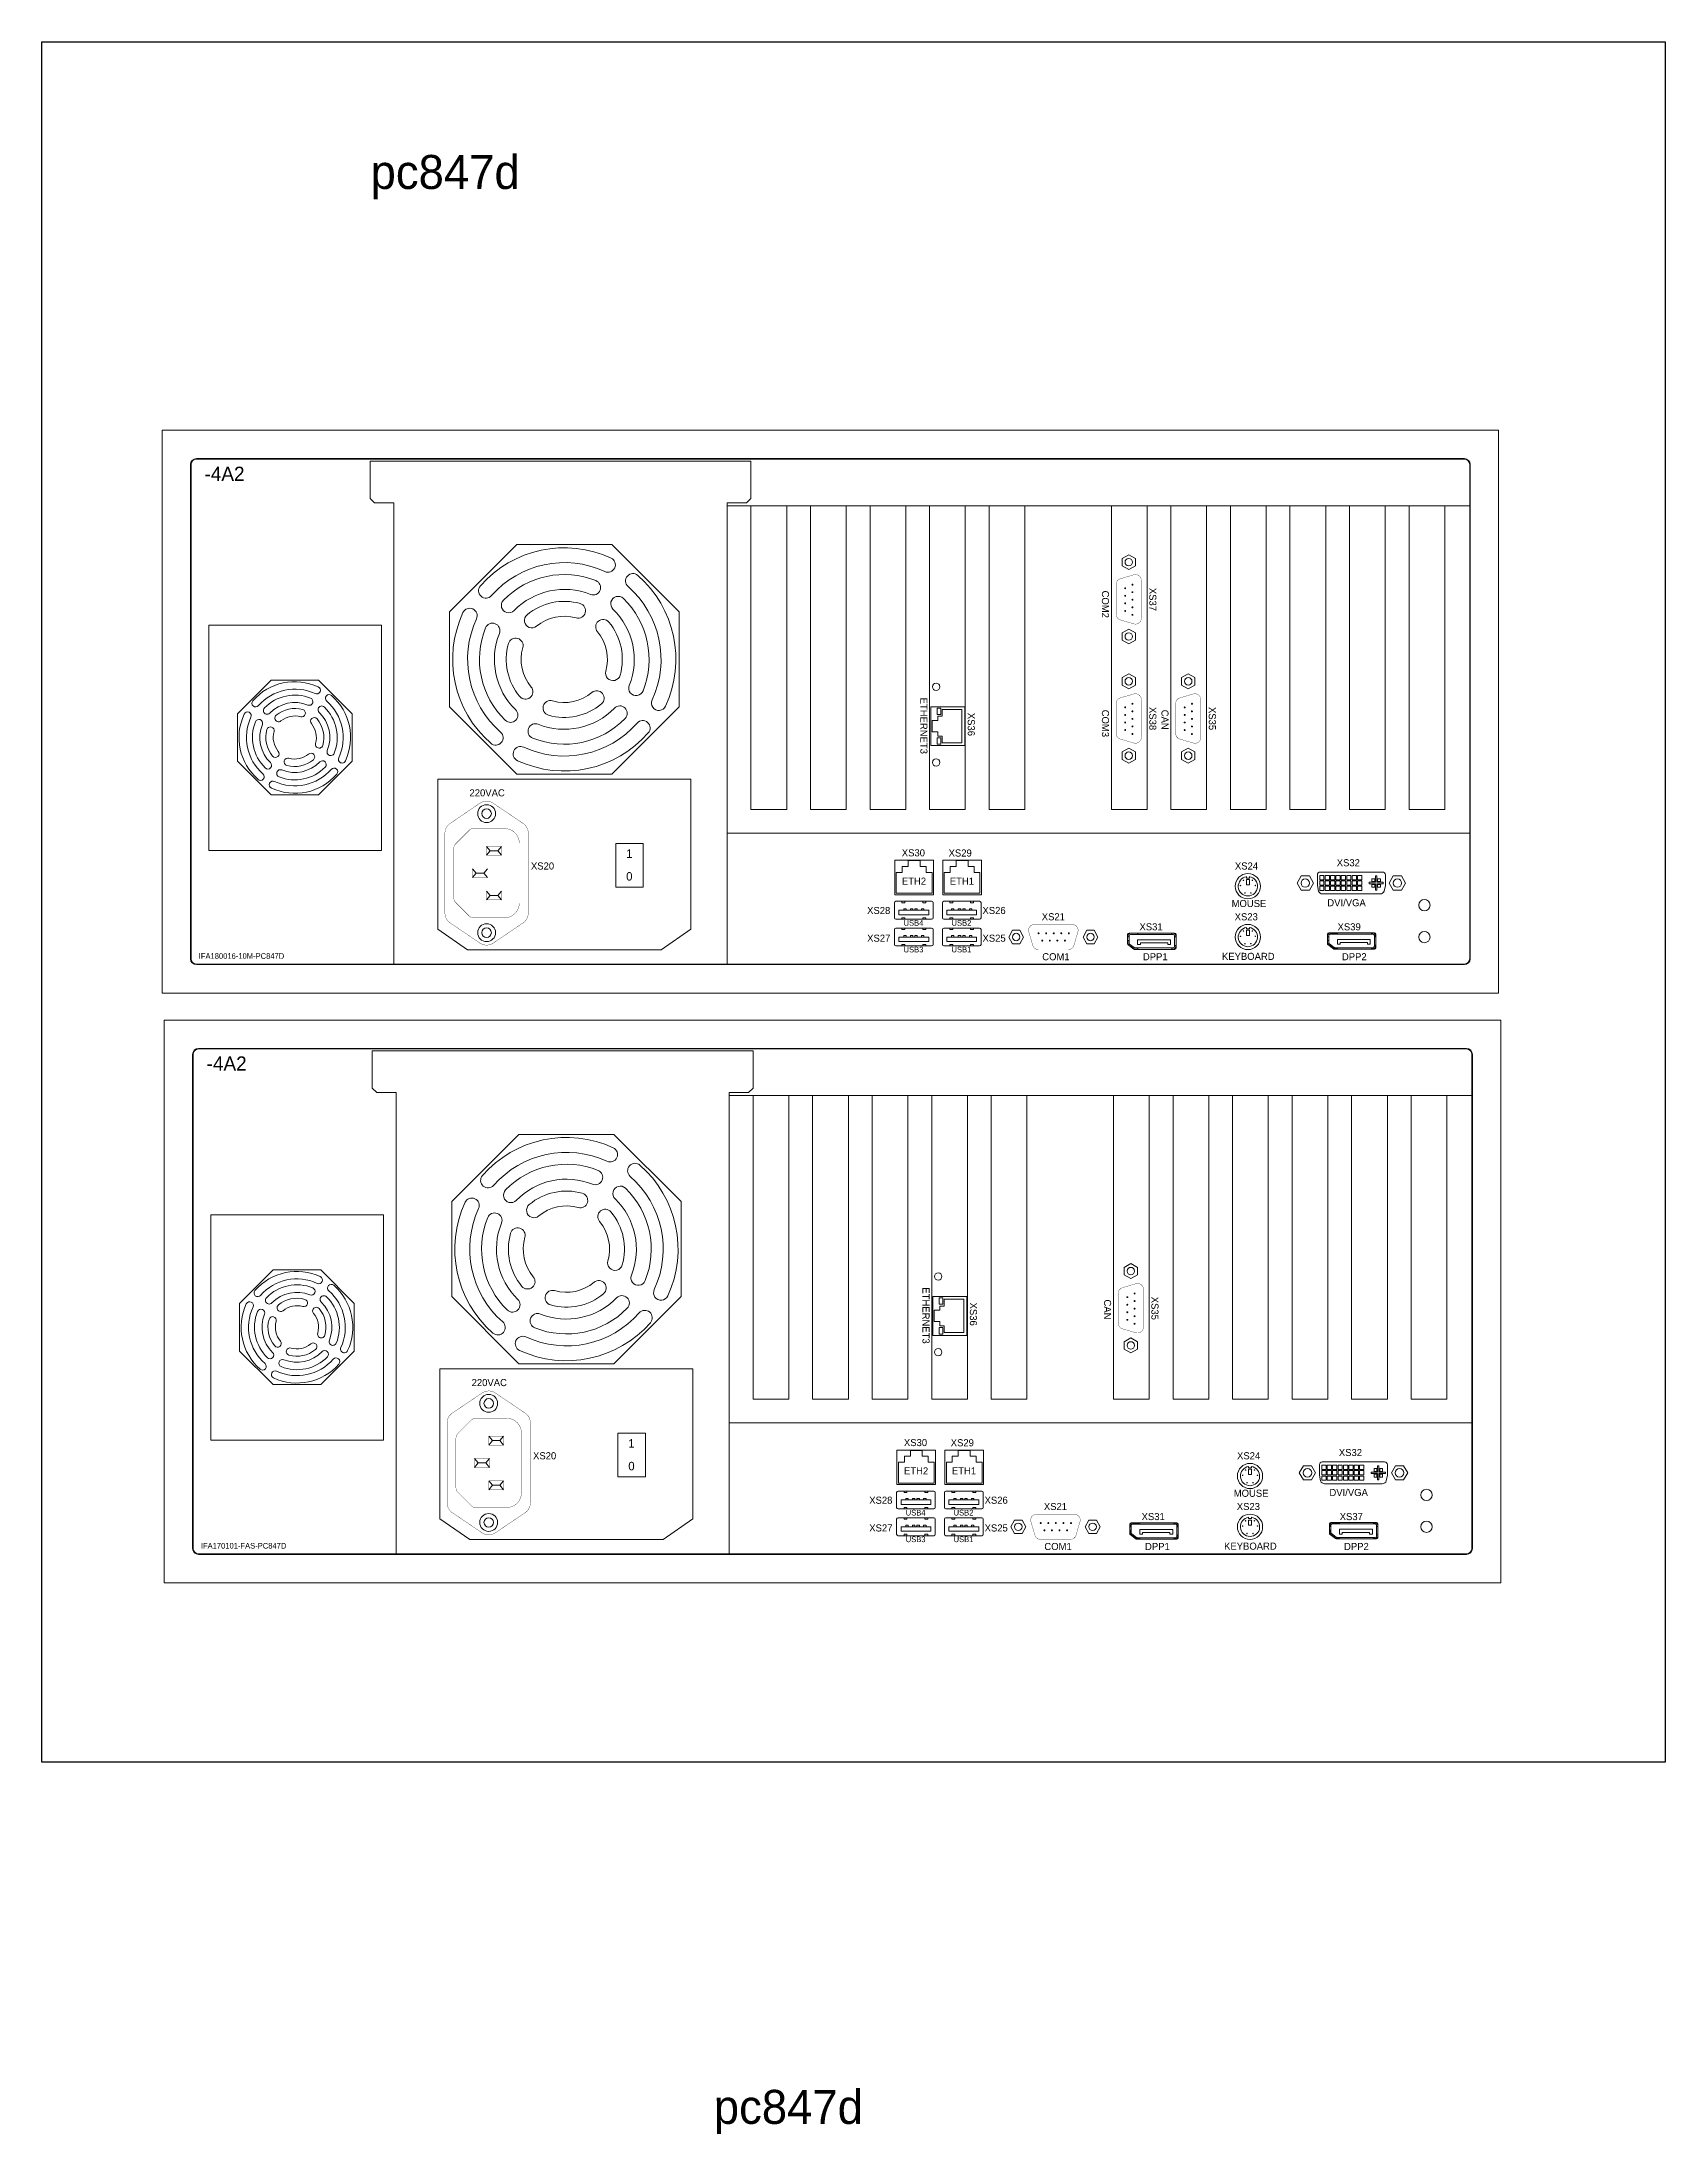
# Model space of a CAD drawing. Extents: x -2364 to 9601, y -871 to 1549.
# Drawn here: x 620 to 1193, y -379 to 359 of the extents above; entities that cross this region are included whole.
import ezdxf

# ---------------------------------------------------------------- set-up
doc = ezdxf.new("R2010")
doc.units = 0
doc.layers.get('0').update_dxf_attribs({"linetype": 'CONTINUOUS'})
doc.layers.add('NRS', color=1, linetype='CONTINUOUS')

msp = doc.modelspace()

# ---------------------------------------------------------------- texts
at = {"color": 7, "lineweight": 13}
for s, height, p in [('-4A2', 5, (677.10641, 203.98438)), ('1', 3, (825.89833, 70.96479)), ('0', 3, (825.89833, 62.94092)), ('IFA180016-10M-PC847D', 2, (675.06469, 35.33408)), ('-4A2', 5, (677.8551, -4.1124)), ('1', 3, (826.64702, -137.132)), ('0', 3, (826.64702, -145.15586)), ('IFA170101-FAS-PC847D', 2, (675.81338, -172.7627))]:
    msp.add_text(s, height=height, dxfattribs=at).set_placement(p)
at = {"char_height": 12, "attachment_point": 1}
for insert in [(735.69536, 318.97577), (856.81176, -363.76139)]:
    msp.add_mtext_dynamic_manual_height_columns('pc847d', width=316.0494085, gutter_width=25, heights=[0], dxfattribs=dict(at, insert=insert))
at = {"layer": 'NRS', "color": 7, "lineweight": 13}
for s, p in [('COM2', (993.76982, 165.2784)), ('XS37', (1010.4907, 166.23932)), ('ETHERNET3', (929.71272, 127.50324)), ('XS36', (946.43361, 122.13413)), ('COM3', (993.76982, 123.23436)), ('XS38', (1010.4907, 124.19528)), ('CAN', (1014.77599, 123.23436)), ('XS35', (1031.49688, 124.19528)), ('ETHERNET3', (930.46141, -80.59354)), ('XS36', (947.18229, -85.96265)), ('CAN', (994.5185, -84.86242)), ('XS35', (1011.23939, -83.9015))]:
    msp.add_text(s, height=2.5, rotation=270, dxfattribs=at).set_placement(p)
for s, height, p in [('220VAC', 2.5, (770.60645, 92.65896)), ('XS30', 2.5, (923.15731, 71.49335)), ('XS29', 2.5, (939.67213, 71.42762)), ('XS20', 2.5, (792.2898, 66.84305)), ('XS24', 2.5, (1040.7099, 66.84305)), ('XS32', 2.5, (1076.63236, 67.98442)), ('ETH2', 2.5, (923.18084, 61.50497)), ('ETH1', 2.5, (940.09042, 61.50497)), ('XS28', 2.5, (910.91819, 51.1501)), ('XS26', 2.5, (951.6282, 51.1501)), ('MOUSE', 2.5, (1039.54188, 53.60413)), ('DVI/VGA', 2.5, (1073.31937, 53.88011)), ('USB4', 2, (923.79095, 47.00581)), ('USB2', 2, (940.70053, 47.00581)), ('XS21', 2.5, (972.54269, 48.93271)), ('XS31', 2.5, (1007.03008, 45.38327)), ('XS23', 2.5, (1040.6189, 48.93271)), ('XS39', 2.5, (1076.9365, 45.38327)), ('XS27', 2.5, (910.92785, 41.37005)), ('USB3', 2, (923.79482, 37.61078)), ('USB1', 2, (940.7044, 37.61078)), ('XS25', 2.5, (951.63786, 41.37005)), ('COM1', 2.5, (972.71583, 34.8284)), ('DPP1', 2.5, (1008.23411, 34.8284)), ('KEYBOARD', 2.5, (1036.13653, 34.95203)), ('DPP2', 2.5, (1078.46342, 34.8284)), ('220VAC', 2.5, (771.35514, -115.43783)), ('XS20', 2.5, (793.03849, -141.25374)), ('XS30', 2.5, (923.906, -136.60343)), ('XS29', 2.5, (940.42082, -136.66916)), ('XS24', 2.5, (1041.45858, -141.25374)), ('XS32', 2.5, (1077.38105, -140.11236)), ('ETH2', 2.5, (923.92953, -146.59182)), ('ETH1', 2.5, (940.83911, -146.59182)), ('XS28', 2.5, (911.66688, -156.94668)), ('XS26', 2.5, (952.37688, -156.94668)), ('MOUSE', 2.5, (1040.29056, -154.49265)), ('DVI/VGA', 2.5, (1074.06805, -154.21667)), ('USB4', 2, (924.53964, -161.09097)), ('USB2', 2, (941.44922, -161.09097)), ('XS21', 2.5, (973.29138, -159.16408)), ('XS31', 2.5, (1007.77877, -162.71351)), ('XS23', 2.5, (1041.36759, -159.16408)), ('XS37', 2.5, (1077.68519, -162.71351)), ('XS27', 2.5, (911.67654, -166.72673)), ('USB3', 2, (924.54351, -170.486)), ('USB1', 2, (941.45309, -170.486)), ('XS25', 2.5, (952.38654, -166.72673)), ('COM1', 2.5, (973.46452, -173.26838)), ('DPP1', 2.5, (1008.98279, -173.26838)), ('KEYBOARD', 2.5, (1036.88521, -173.14475)), ('DPP2', 2.5, (1079.21211, -173.26838))]:
    msp.add_text(s, height=height, dxfattribs=at).set_placement(p)

# ---------------------------------------------------------------- linework, layer by layer
at = {"color": 7, "lineweight": 13}
for p, q in [((672.13234, 209.72997), (672.13234, 35.37874)), ((672.13234, 209.72997), (672.13234, 208.60336)), ((672.3424, 209.72997), (672.3424, 35.37874)), ((1121.66441, 211.83059), (674.23295, 211.83059)), ((1121.66441, 211.62052), (674.23295, 211.62052)), ((735.54108, 197.81259), (735.54108, 210.91644)), ((735.54108, 210.91644), (869.92959, 210.91644)), ((869.92959, 197.81259), (869.92959, 210.91644)), ((1123.55497, 35.37874), (1123.55497, 209.72997)), ((1123.76503, 35.37874), (1123.76503, 209.72997)), ((737.11911, 196.27723), (735.54108, 197.81259)), ((743.9368, 196.27723), (737.11911, 196.27723)), ((743.9368, 196.27723), (743.9368, 33.48819)), ((861.53386, 195.18673), (861.53386, 196.27723)), ((861.53386, 196.27723), (868.35156, 196.27723)), ((861.53386, 195.18673), (1123.55497, 195.18673)), ((861.53386, 195.18673), (861.53386, 88.05526)), ((861.53386, 195.18673), (861.53386, 88.05526)), ((861.53386, 195.18673), (861.53386, 33.48819)), ((868.35156, 196.27723), (869.92959, 197.81259)), ((869.93633, 195.18673), (869.93633, 88.05526)), ((882.54004, 195.18673), (882.54004, 88.05526)), ((882.54004, 195.18673), (882.54004, 88.05526)), ((890.9425, 195.18673), (890.9425, 88.05526)), ((903.54621, 195.18673), (903.54621, 88.05526)), ((903.54621, 195.18673), (903.54621, 88.05526)), ((911.94868, 195.18673), (911.94868, 88.05526)), ((911.94868, 195.18673), (911.94868, 88.05526)), ((911.94868, 195.18673), (911.94868, 88.05526)), ((911.94868, 195.18673), (911.94868, 88.05526)), ((924.55238, 195.18673), (924.55238, 88.05526)), ((924.55238, 195.18673), (924.55238, 88.05526)), ((924.55238, 195.18673), (924.55238, 88.05526)), ((924.55238, 195.18673), (924.55238, 88.05526)), ((924.55238, 195.18673), (924.55238, 88.05526)), ((924.55238, 195.18673), (924.55238, 88.05526)), ((924.55238, 195.18673), (924.55238, 88.05526)), ((924.55238, 195.18673), (924.55238, 88.05526)), ((932.95485, 195.18673), (932.95485, 88.05526)), ((932.95485, 195.18673), (932.95485, 88.05526)), ((1099.50693, 195.18673), (940.16024, 195.18673)), ((945.55855, 195.18673), (945.55855, 88.05526)), ((945.55855, 195.18673), (945.55855, 88.05526)), ((945.55855, 195.18673), (945.55855, 88.05526)), ((945.55855, 195.18673), (945.55855, 88.05526)), ((953.96102, 195.18673), (953.96102, 88.05526)), ((953.96102, 195.18673), (953.96102, 88.05526)), ((953.96102, 195.18673), (953.96102, 88.05526)), ((966.56472, 195.18673), (966.56472, 88.05526)), ((966.56472, 195.18673), (966.56472, 88.05526)), ((966.56472, 195.18673), (966.56472, 88.05526)), ((966.56472, 195.18673), (966.56472, 88.05526)), ((966.56472, 195.18673), (966.56472, 88.05526)), ((966.56472, 195.18673), (966.56472, 88.05526)), ((997.12607, 195.18673), (997.12607, 88.05526)), ((997.12607, 195.18673), (997.12607, 88.05526)), ((997.12607, 195.18673), (997.12607, 88.05526)), ((1009.72977, 195.18673), (1009.72977, 88.05526)), ((1009.72977, 195.18673), (1009.72977, 88.05526)), ((1009.72977, 195.18673), (1009.72977, 88.05526)), ((1009.72977, 195.18673), (1009.72977, 88.05526)), ((1009.72977, 195.18673), (1009.72977, 88.05526)), ((1009.72977, 195.18673), (1009.72977, 88.05526)), ((1018.13224, 195.18673), (1018.13224, 88.05526)), ((1018.13224, 195.18673), (1018.13224, 88.05526)), ((1018.13224, 195.18673), (1018.13224, 88.05526)), ((1030.73594, 195.18673), (1030.73594, 88.05526)), ((1030.73594, 195.18673), (1030.73594, 88.05526)), ((1030.73594, 195.18673), (1030.73594, 88.05526)), ((1030.73594, 195.18673), (1030.73594, 88.05526)), ((1030.73594, 195.18673), (1030.73594, 88.05526)), ((1030.73594, 195.18673), (1030.73594, 88.05526)), ((1039.13841, 195.18673), (1039.13841, 88.05526)), ((1051.74212, 195.18673), (1051.74212, 88.05526)), ((1051.74212, 195.18673), (1051.74212, 88.05526)), ((1060.14458, 195.18673), (1060.14458, 88.05526)), ((1072.74829, 195.18673), (1072.74829, 88.05526)), ((1072.74829, 195.18673), (1072.74829, 88.05526)), ((1081.15076, 195.18673), (1081.15076, 88.05526)), ((1093.75446, 195.18673), (1093.75446, 88.05526)), ((1102.15693, 195.18673), (1102.15693, 88.05526)), ((1114.76063, 195.18673), (1114.76063, 88.05526)), ((763.57506, 157.77483), (787.29214, 181.49191)), ((787.29214, 181.49191), (820.83315, 181.49191)), ((820.83315, 181.49191), (844.55022, 157.77483)), ((1000.87726, 176.61065), (1003.23785, 177.92209)), ((1003.23785, 177.92209), (1005.59843, 176.61065)), ((1000.87726, 173.98778), (1000.87726, 176.61065)), ((1003.23785, 172.67634), (1000.87726, 173.98778)), ((1005.59843, 173.98778), (1003.23785, 172.67634)), ((1005.59843, 176.61065), (1005.59843, 173.98778)), ((763.57506, 124.23382), (763.57506, 157.77483)), ((844.55022, 157.77483), (844.55022, 124.23382)), ((1000.87726, 150.3819), (1003.23785, 151.69334)), ((1000.87726, 147.75903), (1000.87726, 150.3819)), ((1003.23785, 146.44759), (1000.87726, 147.75903)), ((1003.23785, 151.69334), (1005.59843, 150.3819)), ((1005.59843, 147.75903), (1003.23785, 146.44759)), ((1005.59843, 150.3819), (1005.59843, 147.75903)), ((688.72359, 121.8166), (700.58213, 133.67514)), ((700.58213, 133.67514), (717.35264, 133.67514)), ((717.35264, 133.67514), (729.21117, 121.8166)), ((1000.87726, 134.56661), (1003.23785, 135.87805)), ((1000.87726, 131.94374), (1000.87726, 134.56661)), ((1003.23785, 135.87805), (1005.59843, 134.56661)), ((1005.59843, 134.56661), (1005.59843, 131.94374)), ((1021.88343, 134.56661), (1024.24402, 135.87805)), ((1021.88343, 131.94374), (1021.88343, 134.56661)), ((1024.24402, 135.87805), (1026.6046, 134.56661)), ((1026.6046, 134.56661), (1026.6046, 131.94374)), ((1003.23785, 130.6323), (1000.87726, 131.94374)), ((1005.59843, 131.94374), (1003.23785, 130.6323)), ((1024.24402, 130.6323), (1021.88343, 131.94374)), ((1026.6046, 131.94374), (1024.24402, 130.6323)), ((688.72359, 105.0461), (688.72359, 121.8166)), ((729.21117, 121.8166), (729.21117, 105.0461)), ((787.29214, 100.51675), (763.57506, 124.23382)), ((844.55022, 124.23382), (820.83315, 100.51675)), ((933.34796, 124.30189), (933.34796, 110.55189)), ((945.34796, 124.30189), (933.34796, 124.30189)), ((933.84796, 119.42689), (933.84796, 115.42689)), ((933.84796, 119.42689), (935.84796, 119.42689)), ((935.64511, 121.55189), (935.64511, 123.80189)), ((935.64511, 123.80189), (936.89511, 123.80189)), ((936.89511, 121.55189), (935.64511, 121.55189)), ((935.84796, 120.92689), (937.34796, 120.92689)), ((935.84796, 120.92689), (935.84796, 119.42689)), ((936.89511, 123.80189), (936.89511, 121.55189)), ((937.34796, 123.30189), (937.34796, 120.92689)), ((944.34796, 123.30189), (937.34796, 123.30189)), ((944.34796, 123.30189), (944.34796, 111.55189)), ((945.34796, 124.30189), (945.34796, 110.55189)), ((933.84796, 115.42689), (935.84796, 115.42689)), ((936.89511, 113.30189), (935.64511, 113.30189)), ((935.64511, 113.30189), (935.64511, 111.05189)), ((935.64511, 111.05189), (936.89511, 111.05189)), ((935.84796, 115.42689), (935.84796, 113.92689)), ((935.84796, 113.92689), (937.34796, 113.92689)), ((936.89511, 111.05189), (936.89511, 113.30189)), ((937.34796, 113.92689), (937.34796, 111.55189)), ((944.34796, 111.55189), (937.34796, 111.55189)), ((700.58213, 93.18756), (688.72359, 105.0461)), ((729.21117, 105.0461), (717.35264, 93.18756)), ((945.34796, 110.55189), (933.34796, 110.55189)), ((1000.87726, 108.33786), (1003.23785, 109.6493)), ((1000.87726, 105.71498), (1000.87726, 108.33786)), ((1003.23785, 104.40355), (1000.87726, 105.71498)), ((1003.23785, 109.6493), (1005.59843, 108.33786)), ((1005.59843, 105.71498), (1003.23785, 104.40355)), ((1005.59843, 108.33786), (1005.59843, 105.71498)), ((1021.88343, 108.33786), (1024.24402, 109.6493)), ((1021.88343, 105.71498), (1021.88343, 108.33786)), ((1024.24402, 104.40355), (1021.88343, 105.71498)), ((1024.24402, 109.6493), (1026.6046, 108.33786)), ((1026.6046, 105.71498), (1024.24402, 104.40355)), ((1026.6046, 108.33786), (1026.6046, 105.71498)), ((759.42453, 45.83508), (759.42453, 98.72536)), ((848.70076, 98.72536), (759.42453, 98.72536)), ((820.83315, 100.51675), (787.29214, 100.51675)), ((848.70076, 45.83508), (848.70076, 98.72536)), ((717.35264, 93.18756), (700.58213, 93.18756)), ((882.54004, 88.05526), (869.93633, 88.05526)), ((903.54621, 88.05526), (890.9425, 88.05526)), ((924.55238, 88.05526), (911.94868, 88.05526)), ((945.55855, 88.05526), (932.95485, 88.05526)), ((945.55855, 88.05526), (932.95485, 88.05526)), ((966.56472, 88.05526), (953.96102, 88.05526)), ((1009.72977, 88.05526), (997.12607, 88.05526)), ((1009.72977, 88.05526), (997.12607, 88.05526)), ((1030.73594, 88.05526), (1018.13224, 88.05526)), ((1030.73594, 88.05526), (1018.13224, 88.05526)), ((1051.74212, 88.05526), (1039.13841, 88.05526)), ((1072.74829, 88.05526), (1060.14458, 88.05526)), ((1093.75446, 88.05526), (1081.15076, 88.05526)), ((1114.76063, 88.05526), (1102.15693, 88.05526)), ((776.64415, 75.02084), (777.94086, 73.44538)), ((781.89569, 75.02084), (780.59898, 73.44538)), ((1123.55497, 79.65279), (861.53386, 79.65279)), ((771.65518, 67.14353), (772.9519, 65.56806)), ((776.90673, 67.14353), (775.61001, 65.56806)), ((777.94086, 73.44538), (776.64415, 71.86991)), ((780.59898, 73.44538), (777.94086, 73.44538)), ((780.59898, 73.44538), (781.89569, 71.86991)), ((920.6994, 70.11896), (920.6994, 57.92319)), ((920.6994, 70.11896), (934.35341, 70.11896)), ((923.32517, 65.80051), (923.32517, 67.90112)), ((923.32517, 67.90112), (925.42579, 67.90112)), ((925.42579, 70.00174), (929.62702, 70.00174)), ((925.42579, 67.90112), (925.42579, 70.00174)), ((929.62702, 70.00174), (929.62702, 67.90112)), ((929.62702, 67.90112), (931.72764, 67.90112)), ((931.72764, 67.90112), (931.72764, 65.80051)), ((934.35341, 57.92319), (934.35341, 70.11896)), ((937.60898, 70.11896), (937.60898, 57.92319)), ((937.60898, 70.11896), (951.26299, 70.11896)), ((940.23475, 67.90112), (942.33537, 67.90112)), ((940.23475, 65.80051), (940.23475, 67.90112)), ((942.33537, 67.90112), (942.33537, 70.00174)), ((942.33537, 70.00174), (946.5366, 70.00174)), ((946.5366, 70.00174), (946.5366, 67.90112)), ((946.5366, 67.90112), (948.63722, 67.90112)), ((948.63722, 67.90112), (948.63722, 65.80051)), ((951.26299, 57.92319), (951.26299, 70.11896)), ((772.9519, 65.56806), (771.65518, 63.9926)), ((775.61001, 65.56806), (772.9519, 65.56806)), ((775.61001, 65.56806), (776.90673, 63.9926)), ((776.64415, 59.26621), (777.94086, 57.69075)), ((781.89569, 59.26621), (780.59898, 57.69075)), ((921.22455, 58.44835), (921.22455, 65.80051)), ((921.22455, 65.80051), (923.32517, 65.80051)), ((931.72764, 65.80051), (933.82826, 65.80051)), ((933.82826, 65.80051), (933.82826, 58.44835)), ((938.13413, 65.80051), (940.23475, 65.80051)), ((938.13413, 58.44835), (938.13413, 65.80051)), ((948.63722, 65.80051), (950.73784, 65.80051)), ((950.73784, 65.80051), (950.73784, 58.44835)), ((1044.76649, 64.35136), (1044.76649, 63.82678)), ((1044.76649, 63.82678), (1045.81564, 63.82678)), ((1044.76649, 61.46619), (1044.76649, 63.30221)), ((1044.76649, 63.30221), (1045.81564, 63.30221)), ((1045.81564, 61.46619), (1044.76649, 61.46619)), ((1045.81564, 63.82678), (1045.81564, 64.35136)), ((1045.81564, 63.30221), (1045.81564, 61.46619)), ((1064.10352, 64.58299), (1062.66015, 62.08299)), ((1062.66015, 62.08299), (1064.10352, 59.58299)), ((1066.99027, 64.58299), (1064.10352, 64.58299)), ((1064.10352, 59.58299), (1066.99027, 59.58299)), ((1068.43365, 62.08299), (1066.99027, 64.58299)), ((1066.99027, 59.58299), (1068.43365, 62.08299)), ((1069.7969, 61.22299), (1069.7969, 64.94299)), ((1069.7969, 61.22299), (1070.20501, 59.24865)), ((1070.6369, 63.23799), (1070.6369, 64.73799)), ((1070.6369, 64.73799), (1072.1369, 64.73799)), ((1070.6369, 63.23799), (1072.1369, 63.23799)), ((1070.6369, 61.33299), (1070.6369, 62.83299)), ((1070.6369, 62.83299), (1072.1369, 62.83299)), ((1070.6369, 61.33299), (1072.1369, 61.33299)), ((1070.6369, 60.92799), (1070.6369, 59.42799)), ((1070.6369, 60.92799), (1072.1369, 60.92799)), ((1070.6369, 59.42799), (1072.1369, 59.42799)), ((1070.7969, 65.94299), (1092.7969, 65.94299)), ((1072.1369, 63.23799), (1072.1369, 64.73799)), ((1072.1369, 61.33299), (1072.1369, 62.83299)), ((1072.1369, 60.92799), (1072.1369, 59.42799)), ((1072.5419, 63.23799), (1072.5419, 64.73799)), ((1072.5419, 64.73799), (1074.0419, 64.73799)), ((1072.5419, 63.23799), (1074.0419, 63.23799)), ((1072.5419, 62.83299), (1074.0419, 62.83299)), ((1072.5419, 61.33299), (1072.5419, 62.83299)), ((1072.5419, 61.33299), (1074.0419, 61.33299)), ((1072.5419, 60.92799), (1074.0419, 60.92799)), ((1072.5419, 60.92799), (1072.5419, 59.42799)), ((1072.5419, 59.42799), (1074.0419, 59.42799)), ((1074.0419, 63.23799), (1074.0419, 64.73799)), ((1074.0419, 61.33299), (1074.0419, 62.83299)), ((1074.0419, 60.92799), (1074.0419, 59.42799)), ((1074.4469, 63.23799), (1074.4469, 64.73799)), ((1074.4469, 64.73799), (1075.9469, 64.73799)), ((1074.4469, 63.23799), (1075.9469, 63.23799)), ((1074.4469, 62.83299), (1075.9469, 62.83299)), ((1074.4469, 61.33299), (1074.4469, 62.83299)), ((1074.4469, 61.33299), (1075.9469, 61.33299)), ((1074.4469, 60.92799), (1075.9469, 60.92799)), ((1074.4469, 60.92799), (1074.4469, 59.42799)), ((1074.4469, 59.42799), (1075.9469, 59.42799)), ((1075.9469, 63.23799), (1075.9469, 64.73799)), ((1075.9469, 61.33299), (1075.9469, 62.83299)), ((1075.9469, 60.92799), (1075.9469, 59.42799)), ((1076.3519, 63.23799), (1076.3519, 64.73799)), ((1076.3519, 64.73799), (1077.8519, 64.73799)), ((1076.3519, 63.23799), (1077.8519, 63.23799)), ((1076.3519, 62.83299), (1077.8519, 62.83299)), ((1076.3519, 61.33299), (1076.3519, 62.83299)), ((1076.3519, 61.33299), (1077.8519, 61.33299)), ((1076.3519, 60.92799), (1077.8519, 60.92799)), ((1076.3519, 60.92799), (1076.3519, 59.42799)), ((1076.3519, 59.42799), (1077.8519, 59.42799)), ((1077.8519, 63.23799), (1077.8519, 64.73799)), ((1077.8519, 61.33299), (1077.8519, 62.83299)), ((1077.8519, 60.92799), (1077.8519, 59.42799)), ((1078.2569, 63.23799), (1078.2569, 64.73799)), ((1078.2569, 64.73799), (1079.7569, 64.73799)), ((1078.2569, 63.23799), (1079.7569, 63.23799)), ((1078.2569, 62.83299), (1079.7569, 62.83299)), ((1078.2569, 61.33299), (1078.2569, 62.83299)), ((1078.2569, 61.33299), (1079.7569, 61.33299)), ((1078.2569, 60.92799), (1079.7569, 60.92799)), ((1078.2569, 60.92799), (1078.2569, 59.42799)), ((1078.2569, 59.42799), (1079.7569, 59.42799)), ((1079.7569, 63.23799), (1079.7569, 64.73799)), ((1079.7569, 61.33299), (1079.7569, 62.83299)), ((1079.7569, 60.92799), (1079.7569, 59.42799)), ((1080.1619, 63.23799), (1080.1619, 64.73799)), ((1080.1619, 64.73799), (1081.6619, 64.73799)), ((1080.1619, 63.23799), (1081.6619, 63.23799)), ((1080.1619, 62.83299), (1081.6619, 62.83299)), ((1080.1619, 61.33299), (1080.1619, 62.83299)), ((1080.1619, 61.33299), (1081.6619, 61.33299)), ((1080.1619, 60.92799), (1081.6619, 60.92799)), ((1080.1619, 60.92799), (1080.1619, 59.42799)), ((1080.1619, 59.42799), (1081.6619, 59.42799)), ((1081.6619, 63.23799), (1081.6619, 64.73799)), ((1081.6619, 61.33299), (1081.6619, 62.83299)), ((1081.6619, 60.92799), (1081.6619, 59.42799)), ((1082.0669, 63.23799), (1082.0669, 64.73799)), ((1082.0669, 64.73799), (1083.5669, 64.73799)), ((1082.0669, 63.23799), (1083.5669, 63.23799)), ((1082.0669, 62.83299), (1083.5669, 62.83299)), ((1082.0669, 61.33299), (1082.0669, 62.83299)), ((1082.0669, 61.33299), (1083.5669, 61.33299)), ((1082.0669, 60.92799), (1083.5669, 60.92799)), ((1082.0669, 60.92799), (1082.0669, 59.42799)), ((1082.0669, 59.42799), (1083.5669, 59.42799)), ((1083.5669, 63.23799), (1083.5669, 64.73799)), ((1083.5669, 61.33299), (1083.5669, 62.83299)), ((1083.5669, 60.92799), (1083.5669, 59.42799)), ((1083.9719, 63.23799), (1083.9719, 64.73799)), ((1083.9719, 64.73799), (1085.4719, 64.73799)), ((1083.9719, 63.23799), (1085.4719, 63.23799)), ((1083.9719, 62.83299), (1085.4719, 62.83299)), ((1083.9719, 61.33299), (1083.9719, 62.83299)), ((1083.9719, 61.33299), (1085.4719, 61.33299)), ((1083.9719, 60.92799), (1085.4719, 60.92799)), ((1083.9719, 60.92799), (1083.9719, 59.42799)), ((1083.9719, 59.42799), (1085.4719, 59.42799)), ((1085.4719, 63.23799), (1085.4719, 64.73799)), ((1085.4719, 61.33299), (1085.4719, 62.83299)), ((1085.4719, 60.92799), (1085.4719, 59.42799)), ((1088.0469, 62.33299), (1090.2969, 62.33299)), ((1088.0469, 61.83299), (1088.0469, 62.33299)), ((1088.0469, 61.83299), (1090.2969, 61.83299)), ((1089.0469, 62.58299), (1089.0469, 63.58299)), ((1089.0469, 63.58299), (1090.0469, 63.58299)), ((1089.0469, 62.58299), (1090.0469, 62.58299)), ((1089.0469, 61.58299), (1090.0469, 61.58299)), ((1089.0469, 61.58299), (1089.0469, 60.58299)), ((1089.0469, 60.58299), (1090.0469, 60.58299)), ((1090.0469, 62.58299), (1090.0469, 63.58299)), ((1090.0469, 61.58299), (1090.0469, 60.58299)), ((1090.2969, 62.33299), (1090.2969, 64.58299)), ((1090.2969, 64.58299), (1090.7969, 64.58299)), ((1090.2969, 59.58299), (1090.2969, 61.83299)), ((1090.2969, 59.58299), (1090.7969, 59.58299)), ((1090.7969, 62.33299), (1090.7969, 64.58299)), ((1090.7969, 62.33299), (1093.0469, 62.33299)), ((1090.7969, 61.83299), (1093.0469, 61.83299)), ((1090.7969, 59.58299), (1090.7969, 61.83299)), ((1091.0469, 62.58299), (1091.0469, 63.58299)), ((1091.0469, 63.58299), (1092.0469, 63.58299)), ((1091.0469, 62.58299), (1092.0469, 62.58299)), ((1091.0469, 61.58299), (1091.0469, 60.58299)), ((1091.0469, 61.58299), (1092.0469, 61.58299)), ((1091.0469, 60.58299), (1092.0469, 60.58299)), ((1092.0469, 62.58299), (1092.0469, 63.58299)), ((1092.0469, 61.58299), (1092.0469, 60.58299)), ((1093.0469, 61.83299), (1093.0469, 62.33299)), ((1093.7969, 61.22299), (1093.38878, 59.24865)), ((1093.7969, 61.22299), (1093.7969, 64.94299)), ((1095.16015, 62.08299), (1096.60352, 64.58299)), ((1096.60352, 59.58299), (1095.16015, 62.08299)), ((1096.60352, 64.58299), (1099.49027, 64.58299)), ((1099.49027, 59.58299), (1096.60352, 59.58299)), ((1099.49027, 64.58299), (1100.93365, 62.08299)), ((1100.93365, 62.08299), (1099.49027, 59.58299)), ((777.94086, 57.69075), (776.64415, 56.11529)), ((780.59898, 57.69075), (777.94086, 57.69075)), ((780.59898, 57.69075), (781.89569, 56.11529)), ((920.56432, 49.85883), (920.56432, 55.1108)), ((920.6994, 57.92319), (934.35341, 57.92319)), ((921.08951, 55.636), (933.69423, 55.636)), ((933.82826, 58.44835), (921.22455, 58.44835)), ((932.64384, 52.48482), (922.13991, 52.48482)), ((922.13991, 52.48482), (922.13991, 50.90923)), ((923.1903, 55.1108), (923.1903, 55.636)), ((923.1903, 55.1108), (924.24069, 55.1108)), ((924.66085, 53.01001), (923.82054, 53.01001)), ((923.82054, 53.01001), (923.82054, 52.48482)), ((924.24069, 55.1108), (924.24069, 55.636)), ((924.66085, 53.01001), (924.66085, 52.48482)), ((927.02423, 53.01001), (926.18392, 53.01001)), ((926.18392, 53.01001), (926.18392, 52.48482)), ((927.02423, 53.01001), (927.02423, 52.48482)), ((927.75951, 52.48482), (927.75951, 53.01001)), ((928.59982, 53.01001), (927.75951, 53.01001)), ((928.59982, 52.48482), (928.59982, 53.01001)), ((930.12289, 52.48482), (930.12289, 53.01001)), ((930.96321, 53.01001), (930.12289, 53.01001)), ((930.54305, 55.636), (930.54305, 55.1108)), ((930.54305, 55.1108), (931.59344, 55.1108)), ((930.96321, 52.48482), (930.96321, 53.01001)), ((931.59344, 55.636), (931.59344, 55.1108)), ((932.64384, 50.90923), (932.64384, 52.48482)), ((934.21943, 55.1108), (934.21943, 49.85883)), ((937.4739, 49.85883), (937.4739, 55.1108)), ((937.60898, 57.92319), (951.26299, 57.92319)), ((937.99909, 55.636), (950.60381, 55.636)), ((950.73784, 58.44835), (938.13413, 58.44835)), ((939.04949, 52.48482), (939.04949, 50.90923)), ((949.55342, 52.48482), (939.04949, 52.48482)), ((940.09988, 55.1108), (940.09988, 55.636)), ((940.09988, 55.1108), (941.15027, 55.1108)), ((941.57043, 53.01001), (940.73012, 53.01001)), ((940.73012, 53.01001), (940.73012, 52.48482)), ((941.15027, 55.1108), (941.15027, 55.636)), ((941.57043, 53.01001), (941.57043, 52.48482)), ((943.93381, 53.01001), (943.0935, 53.01001)), ((943.0935, 53.01001), (943.0935, 52.48482)), ((943.93381, 53.01001), (943.93381, 52.48482)), ((944.66909, 52.48482), (944.66909, 53.01001)), ((945.5094, 53.01001), (944.66909, 53.01001)), ((945.5094, 52.48482), (945.5094, 53.01001)), ((947.03247, 52.48482), (947.03247, 53.01001)), ((947.87279, 53.01001), (947.03247, 53.01001)), ((947.45263, 55.636), (947.45263, 55.1108)), ((947.45263, 55.1108), (948.50302, 55.1108)), ((947.87279, 52.48482), (947.87279, 53.01001)), ((948.50302, 55.636), (948.50302, 55.1108)), ((949.55342, 50.90923), (949.55342, 52.48482)), ((951.12901, 55.1108), (951.12901, 49.85883)), ((1071.62804, 58.22299), (1091.96576, 58.22299)), ((759.42453, 45.83508), (769.92761, 38.52967)), ((848.70076, 45.83508), (838.19767, 38.52967)), ((920.56432, 40.4053), (920.56432, 45.65726)), ((933.69423, 49.33364), (921.08951, 49.33364)), ((921.08951, 46.18246), (933.69423, 46.18246)), ((922.13991, 50.90923), (932.64384, 50.90923)), ((923.1903, 49.33364), (923.1903, 49.85883)), ((924.24069, 49.85883), (923.1903, 49.85883)), ((923.1903, 45.65726), (923.1903, 46.18246)), ((923.1903, 45.65726), (924.24069, 45.65726)), ((924.24069, 49.33364), (924.24069, 49.85883)), ((924.24069, 45.65726), (924.24069, 46.18246)), ((931.59344, 49.85883), (930.54305, 49.85883)), ((930.54305, 49.85883), (930.54305, 49.33364)), ((930.54305, 46.18246), (930.54305, 45.65726)), ((930.54305, 45.65726), (931.59344, 45.65726)), ((931.59344, 49.85883), (931.59344, 49.33364)), ((931.59344, 46.18246), (931.59344, 45.65726)), ((934.21943, 45.65726), (934.21943, 40.4053)), ((937.4739, 40.4053), (937.4739, 45.65726)), ((950.60381, 49.33364), (937.99909, 49.33364)), ((937.99909, 46.18246), (950.60381, 46.18246)), ((939.04949, 50.90923), (949.55342, 50.90923)), ((940.09988, 49.33364), (940.09988, 49.85883)), ((941.15027, 49.85883), (940.09988, 49.85883)), ((940.09988, 45.65726), (940.09988, 46.18246)), ((940.09988, 45.65726), (941.15027, 45.65726)), ((941.15027, 49.33364), (941.15027, 49.85883)), ((941.15027, 45.65726), (941.15027, 46.18246)), ((947.45263, 49.85883), (947.45263, 49.33364)), ((948.50302, 49.85883), (947.45263, 49.85883)), ((947.45263, 46.18246), (947.45263, 45.65726)), ((947.45263, 45.65726), (948.50302, 45.65726)), ((948.50302, 49.85883), (948.50302, 49.33364)), ((948.50302, 46.18246), (948.50302, 45.65726)), ((951.12901, 45.65726), (951.12901, 40.4053)), ((960.89308, 43.03128), (962.20452, 45.39187)), ((962.20452, 45.39187), (964.8274, 45.39187)), ((964.8274, 45.39187), (966.13883, 43.03128)), ((987.12184, 43.03128), (988.43327, 45.39187)), ((988.43327, 45.39187), (991.05615, 45.39187)), ((991.05615, 45.39187), (992.36759, 43.03128)), ((1044.76649, 46.44102), (1044.76649, 45.91644)), ((1044.76649, 45.91644), (1045.81564, 45.91644)), ((1044.76649, 45.39187), (1045.81564, 45.39187)), ((1044.76649, 43.55585), (1044.76649, 45.39187)), ((1045.81564, 45.91644), (1045.81564, 46.44102)), ((1045.81564, 45.39187), (1045.81564, 43.55585)), ((769.92761, 38.52967), (838.19767, 38.52967)), ((933.69423, 39.8801), (921.08951, 39.8801)), ((932.64384, 43.03128), (922.13991, 43.03128)), ((922.13991, 43.03128), (922.13991, 41.45569)), ((922.13991, 41.45569), (932.64384, 41.45569)), ((923.1903, 39.8801), (923.1903, 40.4053)), ((924.24069, 40.4053), (923.1903, 40.4053)), ((924.66085, 43.55648), (923.82054, 43.55648)), ((923.82054, 43.55648), (923.82054, 43.03128)), ((924.24069, 39.8801), (924.24069, 40.4053)), ((924.66085, 43.55648), (924.66085, 43.03128)), ((927.02423, 43.55648), (926.18392, 43.55648)), ((926.18392, 43.55648), (926.18392, 43.03128)), ((927.02423, 43.55648), (927.02423, 43.03128)), ((927.75951, 43.03128), (927.75951, 43.55648)), ((928.59982, 43.55648), (927.75951, 43.55648)), ((928.59982, 43.03128), (928.59982, 43.55648)), ((930.12289, 43.03128), (930.12289, 43.55648)), ((930.96321, 43.55648), (930.12289, 43.55648)), ((931.59344, 40.4053), (930.54305, 40.4053)), ((930.54305, 40.4053), (930.54305, 39.8801)), ((930.96321, 43.03128), (930.96321, 43.55648)), ((931.59344, 40.4053), (931.59344, 39.8801)), ((932.64384, 41.45569), (932.64384, 43.03128)), ((950.60381, 39.8801), (937.99909, 39.8801)), ((949.55342, 43.03128), (939.04949, 43.03128)), ((939.04949, 43.03128), (939.04949, 41.45569)), ((939.04949, 41.45569), (949.55342, 41.45569)), ((940.09988, 39.8801), (940.09988, 40.4053)), ((941.15027, 40.4053), (940.09988, 40.4053)), ((941.57043, 43.55648), (940.73012, 43.55648)), ((940.73012, 43.55648), (940.73012, 43.03128)), ((941.15027, 39.8801), (941.15027, 40.4053)), ((941.57043, 43.55648), (941.57043, 43.03128)), ((943.0935, 43.55648), (943.0935, 43.03128)), ((943.93381, 43.55648), (943.0935, 43.55648)), ((943.93381, 43.55648), (943.93381, 43.03128)), ((944.66909, 43.03128), (944.66909, 43.55648)), ((945.5094, 43.55648), (944.66909, 43.55648)), ((945.5094, 43.03128), (945.5094, 43.55648)), ((947.03247, 43.03128), (947.03247, 43.55648)), ((947.87279, 43.55648), (947.03247, 43.55648)), ((948.50302, 40.4053), (947.45263, 40.4053)), ((947.45263, 40.4053), (947.45263, 39.8801)), ((947.87279, 43.03128), (947.87279, 43.55648)), ((948.50302, 40.4053), (948.50302, 39.8801)), ((949.55342, 41.45569), (949.55342, 43.03128)), ((962.20452, 40.67069), (960.89308, 43.03128)), ((964.8274, 40.67069), (962.20452, 40.67069)), ((966.13883, 43.03128), (964.8274, 40.67069)), ((988.43327, 40.67069), (987.12184, 43.03128)), ((991.05615, 40.67069), (988.43327, 40.67069)), ((992.36759, 43.03128), (991.05615, 40.67069)), ((1045.81564, 43.55585), (1044.76649, 43.55585)), ((674.23295, 33.48819), (1121.66441, 33.48819)), ((674.23295, 33.27813), (1121.66441, 33.27813)), ((672.88102, 1.63319), (672.88102, -172.71804)), ((672.88102, 1.63319), (672.88102, 0.50658)), ((673.09109, 1.63319), (673.09109, -172.71804)), ((1122.4131, 3.7338), (674.98164, 3.7338)), ((1122.4131, 3.52374), (674.98164, 3.52374)), ((736.28976, -10.28419), (736.28976, 2.81966)), ((736.28976, 2.81966), (870.67828, 2.81966)), ((870.67828, -10.28419), (870.67828, 2.81966)), ((1124.30366, -172.71804), (1124.30366, 1.63319)), ((1124.51372, -172.71804), (1124.51372, 1.63319)), ((737.86779, -11.81955), (736.28976, -10.28419)), ((744.68549, -11.81955), (737.86779, -11.81955)), ((744.68549, -11.81955), (744.68549, -174.6086)), ((862.28255, -12.91005), (862.28255, -11.81955)), ((862.28255, -11.81955), (869.10025, -11.81955)), ((862.28255, -12.91005), (1124.30366, -12.91005)), ((862.28255, -12.91005), (862.28255, -120.04152)), ((862.28255, -12.91005), (862.28255, -120.04152)), ((862.28255, -12.91005), (862.28255, -174.6086)), ((869.10025, -11.81955), (870.67828, -10.28419)), ((870.68502, -12.91005), (870.68502, -120.04152)), ((883.28872, -12.91005), (883.28872, -120.04152)), ((883.28872, -12.91005), (883.28872, -120.04152)), ((891.69119, -12.91005), (891.69119, -120.04152)), ((904.2949, -12.91005), (904.2949, -120.04152)), ((904.2949, -12.91005), (904.2949, -120.04152)), ((912.69736, -12.91005), (912.69736, -120.04152)), ((912.69736, -12.91005), (912.69736, -120.04152)), ((912.69736, -12.91005), (912.69736, -120.04152)), ((912.69736, -12.91005), (912.69736, -120.04152)), ((925.30107, -12.91005), (925.30107, -120.04152)), ((925.30107, -12.91005), (925.30107, -120.04152)), ((925.30107, -12.91005), (925.30107, -120.04152)), ((925.30107, -12.91005), (925.30107, -120.04152)), ((925.30107, -12.91005), (925.30107, -120.04152)), ((925.30107, -12.91005), (925.30107, -120.04152)), ((925.30107, -12.91005), (925.30107, -120.04152)), ((925.30107, -12.91005), (925.30107, -120.04152)), ((933.70354, -12.91005), (933.70354, -120.04152)), ((933.70354, -12.91005), (933.70354, -120.04152)), ((1100.25561, -12.91005), (940.90892, -12.91005)), ((946.30724, -12.91005), (946.30724, -120.04152)), ((946.30724, -12.91005), (946.30724, -120.04152)), ((946.30724, -12.91005), (946.30724, -120.04152)), ((946.30724, -12.91005), (946.30724, -120.04152)), ((954.70971, -12.91005), (954.70971, -120.04152)), ((954.70971, -12.91005), (954.70971, -120.04152)), ((954.70971, -12.91005), (954.70971, -120.04152)), ((967.31341, -12.91005), (967.31341, -120.04152)), ((967.31341, -12.91005), (967.31341, -120.04152)), ((967.31341, -12.91005), (967.31341, -120.04152)), ((967.31341, -12.91005), (967.31341, -120.04152)), ((967.31341, -12.91005), (967.31341, -120.04152)), ((967.31341, -12.91005), (967.31341, -120.04152)), ((997.87476, -12.91005), (997.87476, -120.04152)), ((997.87476, -12.91005), (997.87476, -120.04152)), ((1010.47846, -12.91005), (1010.47846, -120.04152)), ((1010.47846, -12.91005), (1010.47846, -120.04152)), ((1010.47846, -12.91005), (1010.47846, -120.04152)), ((1010.47846, -12.91005), (1010.47846, -120.04152)), ((1018.88093, -12.91005), (1018.88093, -120.04152)), ((1031.48463, -12.91005), (1031.48463, -120.04152)), ((1031.48463, -12.91005), (1031.48463, -120.04152)), ((1039.8871, -12.91005), (1039.8871, -120.04152)), ((1052.4908, -12.91005), (1052.4908, -120.04152)), ((1052.4908, -12.91005), (1052.4908, -120.04152)), ((1060.89327, -12.91005), (1060.89327, -120.04152)), ((1073.49697, -12.91005), (1073.49697, -120.04152)), ((1073.49697, -12.91005), (1073.49697, -120.04152)), ((1081.89944, -12.91005), (1081.89944, -120.04152)), ((1094.50315, -12.91005), (1094.50315, -120.04152)), ((1102.90562, -12.91005), (1102.90562, -120.04152)), ((1115.50932, -12.91005), (1115.50932, -120.04152)), ((764.32375, -50.32195), (788.04082, -26.60487)), ((788.04082, -26.60487), (821.58183, -26.60487)), ((821.58183, -26.60487), (845.29891, -50.32195)), ((764.32375, -83.86296), (764.32375, -50.32195)), ((845.29891, -50.32195), (845.29891, -83.86296)), ((1001.62594, -73.53017), (1003.98653, -72.21873)), ((1001.62594, -76.15305), (1001.62594, -73.53017)), ((1003.98653, -72.21873), (1006.34712, -73.53017)), ((1006.34712, -73.53017), (1006.34712, -76.15305)), ((689.47228, -86.28018), (701.33082, -74.42164)), ((701.33082, -74.42164), (718.10132, -74.42164)), ((718.10132, -74.42164), (729.95986, -86.28018)), ((1003.98653, -77.46448), (1001.62594, -76.15305)), ((1006.34712, -76.15305), (1003.98653, -77.46448)), ((689.47228, -103.05068), (689.47228, -86.28018)), ((729.95986, -86.28018), (729.95986, -103.05068)), ((788.04082, -107.58003), (764.32375, -83.86296)), ((845.29891, -83.86296), (821.58183, -107.58003)), ((934.09665, -83.79489), (934.09665, -97.54489)), ((946.09665, -83.79489), (934.09665, -83.79489)), ((936.39379, -86.54489), (936.39379, -84.29489)), ((936.39379, -84.29489), (937.64379, -84.29489)), ((937.64379, -86.54489), (936.39379, -86.54489)), ((936.59665, -87.16989), (938.09665, -87.16989)), ((936.59665, -87.16989), (936.59665, -88.66989)), ((937.64379, -84.29489), (937.64379, -86.54489)), ((938.09665, -84.79489), (938.09665, -87.16989)), ((945.09665, -84.79489), (938.09665, -84.79489)), ((945.09665, -84.79489), (945.09665, -96.54489)), ((946.09665, -83.79489), (946.09665, -97.54489)), ((934.59665, -88.66989), (934.59665, -92.66989)), ((934.59665, -88.66989), (936.59665, -88.66989)), ((934.59665, -92.66989), (936.59665, -92.66989)), ((937.64379, -94.79489), (936.39379, -94.79489)), ((936.39379, -94.79489), (936.39379, -97.04489)), ((936.59665, -92.66989), (936.59665, -94.16989)), ((936.59665, -94.16989), (938.09665, -94.16989)), ((937.64379, -97.04489), (937.64379, -94.79489)), ((938.09665, -94.16989), (938.09665, -96.54489)), ((701.33082, -114.90922), (689.47228, -103.05068)), ((729.95986, -103.05068), (718.10132, -114.90922)), ((946.09665, -97.54489), (934.09665, -97.54489)), ((936.39379, -97.04489), (937.64379, -97.04489)), ((945.09665, -96.54489), (938.09665, -96.54489)), ((1001.62594, -99.75892), (1003.98653, -98.44749)), ((1001.62594, -102.3818), (1001.62594, -99.75892)), ((1003.98653, -103.69324), (1001.62594, -102.3818)), ((1003.98653, -98.44749), (1006.34712, -99.75892)), ((1006.34712, -102.3818), (1003.98653, -103.69324)), ((1006.34712, -99.75892), (1006.34712, -102.3818)), ((760.17321, -162.2617), (760.17321, -109.37142)), ((849.44944, -109.37142), (760.17321, -109.37142)), ((821.58183, -107.58003), (788.04082, -107.58003)), ((849.44944, -162.2617), (849.44944, -109.37142)), ((718.10132, -114.90922), (701.33082, -114.90922)), ((883.28872, -120.04152), (870.68502, -120.04152)), ((904.2949, -120.04152), (891.69119, -120.04152)), ((925.30107, -120.04152), (912.69736, -120.04152)), ((946.30724, -120.04152), (933.70354, -120.04152)), ((946.30724, -120.04152), (933.70354, -120.04152)), ((967.31341, -120.04152), (954.70971, -120.04152)), ((1010.47846, -120.04152), (997.87476, -120.04152)), ((1031.48463, -120.04152), (1018.88093, -120.04152)), ((1052.4908, -120.04152), (1039.8871, -120.04152)), ((1073.49697, -120.04152), (1060.89327, -120.04152)), ((1094.50315, -120.04152), (1081.89944, -120.04152)), ((1115.50932, -120.04152), (1102.90562, -120.04152)), ((1124.30366, -128.44399), (862.28255, -128.44399)), ((777.39284, -133.07594), (778.68955, -134.65141)), ((778.68955, -134.65141), (777.39284, -136.22687)), ((781.34767, -134.65141), (778.68955, -134.65141)), ((782.64438, -133.07594), (781.34767, -134.65141)), ((781.34767, -134.65141), (782.64438, -136.22687)), ((921.44809, -137.97782), (921.44809, -150.17359)), ((921.44809, -137.97782), (935.1021, -137.97782)), ((924.07386, -142.29628), (924.07386, -140.19566)), ((924.07386, -140.19566), (926.17447, -140.19566)), ((926.17447, -138.09504), (930.37571, -138.09504)), ((926.17447, -140.19566), (926.17447, -138.09504)), ((930.37571, -138.09504), (930.37571, -140.19566)), ((930.37571, -140.19566), (932.47633, -140.19566)), ((932.47633, -140.19566), (932.47633, -142.29628)), ((935.1021, -150.17359), (935.1021, -137.97782)), ((938.35767, -137.97782), (938.35767, -150.17359)), ((938.35767, -137.97782), (952.01168, -137.97782)), ((940.98344, -140.19566), (943.08405, -140.19566)), ((940.98344, -142.29628), (940.98344, -140.19566)), ((943.08405, -140.19566), (943.08405, -138.09504)), ((943.08405, -138.09504), (947.28529, -138.09504)), ((947.28529, -138.09504), (947.28529, -140.19566)), ((947.28529, -140.19566), (949.38591, -140.19566)), ((949.38591, -140.19566), (949.38591, -142.29628)), ((952.01168, -150.17359), (952.01168, -137.97782)), ((772.40387, -140.95326), (773.70058, -142.52872)), ((773.70058, -142.52872), (772.40387, -144.10418)), ((776.3587, -142.52872), (773.70058, -142.52872)), ((777.65541, -140.95326), (776.3587, -142.52872)), ((776.3587, -142.52872), (777.65541, -144.10418)), ((921.97324, -149.64844), (921.97324, -142.29628)), ((921.97324, -142.29628), (924.07386, -142.29628)), ((932.47633, -142.29628), (934.57694, -142.29628)), ((934.57694, -142.29628), (934.57694, -149.64844)), ((938.88282, -142.29628), (940.98344, -142.29628)), ((938.88282, -149.64844), (938.88282, -142.29628)), ((949.38591, -142.29628), (951.48652, -142.29628)), ((951.48652, -142.29628), (951.48652, -149.64844)), ((1045.51517, -143.74543), (1045.51517, -144.27)), ((1045.51517, -144.27), (1046.56432, -144.27)), ((1045.51517, -146.63059), (1045.51517, -144.79458)), ((1045.51517, -144.79458), (1046.56432, -144.79458)), ((1046.56432, -146.63059), (1045.51517, -146.63059)), ((1046.56432, -144.27), (1046.56432, -143.74543)), ((1046.56432, -144.79458), (1046.56432, -146.63059)), ((1064.85221, -143.51379), (1063.40883, -146.01379)), ((1063.40883, -146.01379), (1064.85221, -148.51379)), ((1067.73896, -143.51379), (1064.85221, -143.51379)), ((1069.18234, -146.01379), (1067.73896, -143.51379)), ((1067.73896, -148.51379), (1069.18234, -146.01379)), ((1070.54559, -146.87379), (1070.54559, -143.15379)), ((1070.54559, -146.87379), (1070.9537, -148.84813)), ((1071.38559, -144.85879), (1071.38559, -143.35879)), ((1071.38559, -143.35879), (1072.88559, -143.35879)), ((1071.38559, -144.85879), (1072.88559, -144.85879)), ((1071.38559, -146.76379), (1071.38559, -145.26379)), ((1071.38559, -145.26379), (1072.88559, -145.26379)), ((1071.38559, -146.76379), (1072.88559, -146.76379)), ((1071.38559, -147.16879), (1071.38559, -148.66879)), ((1071.38559, -147.16879), (1072.88559, -147.16879)), ((1071.54559, -142.15379), (1093.54559, -142.15379)), ((1072.88559, -144.85879), (1072.88559, -143.35879)), ((1072.88559, -146.76379), (1072.88559, -145.26379)), ((1072.88559, -147.16879), (1072.88559, -148.66879)), ((1073.29059, -144.85879), (1073.29059, -143.35879)), ((1073.29059, -143.35879), (1074.79059, -143.35879)), ((1073.29059, -144.85879), (1074.79059, -144.85879)), ((1073.29059, -145.26379), (1074.79059, -145.26379)), ((1073.29059, -146.76379), (1073.29059, -145.26379)), ((1073.29059, -146.76379), (1074.79059, -146.76379)), ((1073.29059, -147.16879), (1074.79059, -147.16879)), ((1073.29059, -147.16879), (1073.29059, -148.66879)), ((1074.79059, -144.85879), (1074.79059, -143.35879)), ((1074.79059, -146.76379), (1074.79059, -145.26379)), ((1074.79059, -147.16879), (1074.79059, -148.66879)), ((1075.19559, -144.85879), (1075.19559, -143.35879)), ((1075.19559, -143.35879), (1076.69559, -143.35879)), ((1075.19559, -144.85879), (1076.69559, -144.85879)), ((1075.19559, -145.26379), (1076.69559, -145.26379)), ((1075.19559, -146.76379), (1075.19559, -145.26379)), ((1075.19559, -146.76379), (1076.69559, -146.76379)), ((1075.19559, -147.16879), (1076.69559, -147.16879)), ((1075.19559, -147.16879), (1075.19559, -148.66879)), ((1076.69559, -144.85879), (1076.69559, -143.35879)), ((1076.69559, -146.76379), (1076.69559, -145.26379)), ((1076.69559, -147.16879), (1076.69559, -148.66879)), ((1077.10059, -144.85879), (1077.10059, -143.35879)), ((1077.10059, -143.35879), (1078.60059, -143.35879)), ((1077.10059, -144.85879), (1078.60059, -144.85879)), ((1077.10059, -145.26379), (1078.60059, -145.26379)), ((1077.10059, -146.76379), (1077.10059, -145.26379)), ((1077.10059, -146.76379), (1078.60059, -146.76379)), ((1077.10059, -147.16879), (1078.60059, -147.16879)), ((1077.10059, -147.16879), (1077.10059, -148.66879)), ((1078.60059, -144.85879), (1078.60059, -143.35879)), ((1078.60059, -146.76379), (1078.60059, -145.26379)), ((1078.60059, -147.16879), (1078.60059, -148.66879)), ((1079.00559, -144.85879), (1079.00559, -143.35879)), ((1079.00559, -143.35879), (1080.50559, -143.35879)), ((1079.00559, -144.85879), (1080.50559, -144.85879)), ((1079.00559, -145.26379), (1080.50559, -145.26379)), ((1079.00559, -146.76379), (1079.00559, -145.26379)), ((1079.00559, -146.76379), (1080.50559, -146.76379)), ((1079.00559, -147.16879), (1080.50559, -147.16879)), ((1079.00559, -147.16879), (1079.00559, -148.66879)), ((1080.50559, -144.85879), (1080.50559, -143.35879)), ((1080.50559, -146.76379), (1080.50559, -145.26379)), ((1080.50559, -147.16879), (1080.50559, -148.66879)), ((1080.91059, -144.85879), (1080.91059, -143.35879)), ((1080.91059, -143.35879), (1082.41059, -143.35879)), ((1080.91059, -144.85879), (1082.41059, -144.85879)), ((1080.91059, -145.26379), (1082.41059, -145.26379)), ((1080.91059, -146.76379), (1080.91059, -145.26379)), ((1080.91059, -146.76379), (1082.41059, -146.76379)), ((1080.91059, -147.16879), (1082.41059, -147.16879)), ((1080.91059, -147.16879), (1080.91059, -148.66879)), ((1082.41059, -144.85879), (1082.41059, -143.35879)), ((1082.41059, -146.76379), (1082.41059, -145.26379)), ((1082.41059, -147.16879), (1082.41059, -148.66879)), ((1082.81559, -144.85879), (1082.81559, -143.35879)), ((1082.81559, -143.35879), (1084.31559, -143.35879)), ((1082.81559, -144.85879), (1084.31559, -144.85879)), ((1082.81559, -145.26379), (1084.31559, -145.26379)), ((1082.81559, -146.76379), (1082.81559, -145.26379)), ((1082.81559, -146.76379), (1084.31559, -146.76379)), ((1082.81559, -147.16879), (1084.31559, -147.16879)), ((1082.81559, -147.16879), (1082.81559, -148.66879)), ((1084.31559, -144.85879), (1084.31559, -143.35879)), ((1084.31559, -146.76379), (1084.31559, -145.26379)), ((1084.31559, -147.16879), (1084.31559, -148.66879)), ((1084.72059, -144.85879), (1084.72059, -143.35879)), ((1084.72059, -143.35879), (1086.22059, -143.35879)), ((1084.72059, -144.85879), (1086.22059, -144.85879)), ((1084.72059, -145.26379), (1086.22059, -145.26379)), ((1084.72059, -146.76379), (1084.72059, -145.26379)), ((1084.72059, -146.76379), (1086.22059, -146.76379)), ((1084.72059, -147.16879), (1086.22059, -147.16879)), ((1084.72059, -147.16879), (1084.72059, -148.66879)), ((1086.22059, -144.85879), (1086.22059, -143.35879)), ((1086.22059, -146.76379), (1086.22059, -145.26379)), ((1086.22059, -147.16879), (1086.22059, -148.66879)), ((1088.79559, -145.76379), (1091.04559, -145.76379)), ((1088.79559, -146.26379), (1088.79559, -145.76379)), ((1088.79559, -146.26379), (1091.04559, -146.26379)), ((1089.79559, -145.51379), (1089.79559, -144.51379)), ((1089.79559, -144.51379), (1090.79559, -144.51379)), ((1089.79559, -145.51379), (1090.79559, -145.51379)), ((1089.79559, -146.51379), (1090.79559, -146.51379)), ((1089.79559, -146.51379), (1089.79559, -147.51379)), ((1089.79559, -147.51379), (1090.79559, -147.51379)), ((1090.79559, -145.51379), (1090.79559, -144.51379)), ((1090.79559, -146.51379), (1090.79559, -147.51379)), ((1091.04559, -145.76379), (1091.04559, -143.51379)), ((1091.04559, -143.51379), (1091.54559, -143.51379)), ((1091.04559, -148.51379), (1091.04559, -146.26379)), ((1091.54559, -145.76379), (1091.54559, -143.51379)), ((1091.54559, -145.76379), (1093.79559, -145.76379)), ((1091.54559, -146.26379), (1093.79559, -146.26379)), ((1091.54559, -148.51379), (1091.54559, -146.26379)), ((1091.79559, -145.51379), (1091.79559, -144.51379)), ((1091.79559, -144.51379), (1092.79559, -144.51379)), ((1091.79559, -145.51379), (1092.79559, -145.51379)), ((1091.79559, -146.51379), (1091.79559, -147.51379)), ((1091.79559, -146.51379), (1092.79559, -146.51379)), ((1091.79559, -147.51379), (1092.79559, -147.51379)), ((1092.79559, -145.51379), (1092.79559, -144.51379)), ((1092.79559, -146.51379), (1092.79559, -147.51379)), ((1093.79559, -146.26379), (1093.79559, -145.76379)), ((1094.54559, -146.87379), (1094.13747, -148.84813)), ((1094.54559, -146.87379), (1094.54559, -143.15379)), ((1095.90883, -146.01379), (1097.35221, -143.51379)), ((1097.35221, -148.51379), (1095.90883, -146.01379)), ((1097.35221, -143.51379), (1100.23896, -143.51379)), ((1100.23896, -143.51379), (1101.68234, -146.01379)), ((1101.68234, -146.01379), (1100.23896, -148.51379)), ((777.39284, -148.83057), (778.68955, -150.40603)), ((778.68955, -150.40603), (777.39284, -151.9815)), ((781.34767, -150.40603), (778.68955, -150.40603)), ((782.64438, -148.83057), (781.34767, -150.40603)), ((781.34767, -150.40603), (782.64438, -151.9815)), ((921.313, -158.23795), (921.313, -152.98598)), ((921.44809, -150.17359), (935.1021, -150.17359)), ((921.8382, -152.46079), (934.44292, -152.46079)), ((934.57694, -149.64844), (921.97324, -149.64844)), ((923.93899, -152.98598), (923.93899, -152.46079)), ((923.93899, -152.98598), (924.98938, -152.98598)), ((924.98938, -152.98598), (924.98938, -152.46079)), ((931.29174, -152.46079), (931.29174, -152.98598)), ((931.29174, -152.98598), (932.34213, -152.98598)), ((932.34213, -152.46079), (932.34213, -152.98598)), ((934.96811, -152.98598), (934.96811, -158.23795)), ((938.22258, -158.23795), (938.22258, -152.98598)), ((938.35767, -150.17359), (952.01168, -150.17359)), ((938.74778, -152.46079), (951.3525, -152.46079)), ((951.48652, -149.64844), (938.88282, -149.64844)), ((940.84857, -152.98598), (940.84857, -152.46079)), ((940.84857, -152.98598), (941.89896, -152.98598)), ((941.89896, -152.98598), (941.89896, -152.46079)), ((948.20132, -152.46079), (948.20132, -152.98598)), ((948.20132, -152.98598), (949.25171, -152.98598)), ((949.25171, -152.46079), (949.25171, -152.98598)), ((951.87769, -152.98598), (951.87769, -158.23795)), ((1064.85221, -148.51379), (1067.73896, -148.51379)), ((1071.38559, -148.66879), (1072.88559, -148.66879)), ((1072.37672, -149.87379), (1092.71445, -149.87379)), ((1073.29059, -148.66879), (1074.79059, -148.66879)), ((1075.19559, -148.66879), (1076.69559, -148.66879)), ((1077.10059, -148.66879), (1078.60059, -148.66879)), ((1079.00559, -148.66879), (1080.50559, -148.66879)), ((1080.91059, -148.66879), (1082.41059, -148.66879)), ((1082.81559, -148.66879), (1084.31559, -148.66879)), ((1084.72059, -148.66879), (1086.22059, -148.66879)), ((1091.04559, -148.51379), (1091.54559, -148.51379)), ((1100.23896, -148.51379), (1097.35221, -148.51379)), ((760.17321, -162.2617), (770.6763, -169.56711)), ((849.44944, -162.2617), (838.94636, -169.56711)), ((934.44292, -158.76314), (921.8382, -158.76314)), ((921.8382, -161.91432), (934.44292, -161.91432)), ((933.39252, -155.61197), (922.88859, -155.61197)), ((922.88859, -155.61197), (922.88859, -157.18756)), ((922.88859, -157.18756), (933.39252, -157.18756)), ((923.93899, -158.76314), (923.93899, -158.23795)), ((924.98938, -158.23795), (923.93899, -158.23795)), ((923.93899, -162.43952), (923.93899, -161.91432)), ((925.40954, -155.08677), (924.56922, -155.08677)), ((924.56922, -155.08677), (924.56922, -155.61197)), ((924.98938, -158.76314), (924.98938, -158.23795)), ((924.98938, -162.43952), (924.98938, -161.91432)), ((925.40954, -155.08677), (925.40954, -155.61197)), ((927.77292, -155.08677), (926.93261, -155.08677)), ((926.93261, -155.08677), (926.93261, -155.61197)), ((927.77292, -155.08677), (927.77292, -155.61197)), ((928.5082, -155.61197), (928.5082, -155.08677)), ((929.34851, -155.08677), (928.5082, -155.08677)), ((929.34851, -155.61197), (929.34851, -155.08677)), ((930.87158, -155.61197), (930.87158, -155.08677)), ((931.7119, -155.08677), (930.87158, -155.08677)), ((932.34213, -158.23795), (931.29174, -158.23795)), ((931.29174, -158.23795), (931.29174, -158.76314)), ((931.29174, -161.91432), (931.29174, -162.43952)), ((931.7119, -155.61197), (931.7119, -155.08677)), ((932.34213, -158.23795), (932.34213, -158.76314)), ((932.34213, -161.91432), (932.34213, -162.43952)), ((933.39252, -157.18756), (933.39252, -155.61197)), ((951.3525, -158.76314), (938.74778, -158.76314)), ((938.74778, -161.91432), (951.3525, -161.91432)), ((939.79817, -155.61197), (939.79817, -157.18756)), ((950.3021, -155.61197), (939.79817, -155.61197)), ((939.79817, -157.18756), (950.3021, -157.18756)), ((940.84857, -158.76314), (940.84857, -158.23795)), ((941.89896, -158.23795), (940.84857, -158.23795)), ((940.84857, -162.43952), (940.84857, -161.91432)), ((942.31912, -155.08677), (941.4788, -155.08677)), ((941.4788, -155.08677), (941.4788, -155.61197)), ((941.89896, -158.76314), (941.89896, -158.23795)), ((941.89896, -162.43952), (941.89896, -161.91432)), ((942.31912, -155.08677), (942.31912, -155.61197)), ((944.6825, -155.08677), (943.84219, -155.08677)), ((943.84219, -155.08677), (943.84219, -155.61197)), ((944.6825, -155.08677), (944.6825, -155.61197)), ((945.41778, -155.61197), (945.41778, -155.08677)), ((946.25809, -155.08677), (945.41778, -155.08677)), ((946.25809, -155.61197), (946.25809, -155.08677)), ((947.78116, -155.61197), (947.78116, -155.08677)), ((948.62148, -155.08677), (947.78116, -155.08677)), ((948.20132, -158.23795), (948.20132, -158.76314)), ((949.25171, -158.23795), (948.20132, -158.23795)), ((948.20132, -161.91432), (948.20132, -162.43952)), ((948.62148, -155.61197), (948.62148, -155.08677)), ((949.25171, -158.23795), (949.25171, -158.76314)), ((949.25171, -161.91432), (949.25171, -162.43952)), ((950.3021, -157.18756), (950.3021, -155.61197)), ((1045.51517, -161.65577), (1045.51517, -162.18034)), ((1045.51517, -162.18034), (1046.56432, -162.18034)), ((1046.56432, -162.18034), (1046.56432, -161.65577)), ((770.6763, -169.56711), (838.94636, -169.56711)), ((921.313, -167.69149), (921.313, -162.43952)), ((934.44292, -168.21668), (921.8382, -168.21668)), ((933.39252, -165.0655), (922.88859, -165.0655)), ((922.88859, -165.0655), (922.88859, -166.64109)), ((922.88859, -166.64109), (933.39252, -166.64109)), ((923.93899, -162.43952), (924.98938, -162.43952)), ((923.93899, -168.21668), (923.93899, -167.69149)), ((924.98938, -167.69149), (923.93899, -167.69149)), ((925.40954, -164.54031), (924.56922, -164.54031)), ((924.56922, -164.54031), (924.56922, -165.0655)), ((924.98938, -168.21668), (924.98938, -167.69149)), ((925.40954, -164.54031), (925.40954, -165.0655)), ((927.77292, -164.54031), (926.93261, -164.54031)), ((926.93261, -164.54031), (926.93261, -165.0655)), ((927.77292, -164.54031), (927.77292, -165.0655)), ((928.5082, -165.0655), (928.5082, -164.54031)), ((929.34851, -164.54031), (928.5082, -164.54031)), ((929.34851, -165.0655), (929.34851, -164.54031)), ((930.87158, -165.0655), (930.87158, -164.54031)), ((931.7119, -164.54031), (930.87158, -164.54031)), ((931.29174, -162.43952), (932.34213, -162.43952)), ((932.34213, -167.69149), (931.29174, -167.69149)), ((931.29174, -167.69149), (931.29174, -168.21668)), ((931.7119, -165.0655), (931.7119, -164.54031)), ((932.34213, -167.69149), (932.34213, -168.21668)), ((933.39252, -166.64109), (933.39252, -165.0655)), ((934.96811, -162.43952), (934.96811, -167.69149)), ((938.22258, -167.69149), (938.22258, -162.43952)), ((951.3525, -168.21668), (938.74778, -168.21668)), ((950.3021, -165.0655), (939.79817, -165.0655)), ((939.79817, -165.0655), (939.79817, -166.64109)), ((939.79817, -166.64109), (950.3021, -166.64109)), ((940.84857, -162.43952), (941.89896, -162.43952)), ((940.84857, -168.21668), (940.84857, -167.69149)), ((941.89896, -167.69149), (940.84857, -167.69149)), ((942.31912, -164.54031), (941.4788, -164.54031)), ((941.4788, -164.54031), (941.4788, -165.0655)), ((941.89896, -168.21668), (941.89896, -167.69149)), ((942.31912, -164.54031), (942.31912, -165.0655)), ((943.84219, -164.54031), (943.84219, -165.0655)), ((944.6825, -164.54031), (943.84219, -164.54031)), ((944.6825, -164.54031), (944.6825, -165.0655)), ((945.41778, -165.0655), (945.41778, -164.54031)), ((946.25809, -164.54031), (945.41778, -164.54031)), ((946.25809, -165.0655), (946.25809, -164.54031)), ((947.78116, -165.0655), (947.78116, -164.54031)), ((948.62148, -164.54031), (947.78116, -164.54031)), ((948.20132, -162.43952), (949.25171, -162.43952)), ((949.25171, -167.69149), (948.20132, -167.69149)), ((948.20132, -167.69149), (948.20132, -168.21668)), ((948.62148, -165.0655), (948.62148, -164.54031)), ((949.25171, -167.69149), (949.25171, -168.21668)), ((950.3021, -166.64109), (950.3021, -165.0655)), ((951.87769, -162.43952), (951.87769, -167.69149)), ((961.64177, -165.0655), (962.95321, -162.70492)), ((962.95321, -167.42609), (961.64177, -165.0655)), ((962.95321, -162.70492), (965.57608, -162.70492)), ((965.57608, -167.42609), (962.95321, -167.42609)), ((965.57608, -162.70492), (966.88752, -165.0655)), ((966.88752, -165.0655), (965.57608, -167.42609)), ((987.87052, -165.0655), (989.18196, -162.70492)), ((989.18196, -167.42609), (987.87052, -165.0655)), ((989.18196, -162.70492), (991.80484, -162.70492)), ((991.80484, -167.42609), (989.18196, -167.42609)), ((991.80484, -162.70492), (993.11627, -165.0655)), ((993.11627, -165.0655), (991.80484, -167.42609)), ((1045.51517, -162.70492), (1046.56432, -162.70492)), ((1045.51517, -164.54093), (1045.51517, -162.70492)), ((1046.56432, -164.54093), (1045.51517, -164.54093)), ((1046.56432, -162.70492), (1046.56432, -164.54093)), ((674.98164, -174.6086), (1122.4131, -174.6086)), ((674.98164, -174.81866), (1122.4131, -174.81866))]:
    msp.add_line(p, q, dxfattribs=at)
at = {"color": 7, "linetype": 'Continuous', "lineweight": 13}
for p, q in [((1019.44273, 44.44321), (1003.34273, 44.44321)), ((1019.44273, 44.44321), (1003.34273, 44.44321)), ((1006.39273, 44.34321), (1003.84273, 44.34321)), ((1006.39273, 44.34321), (1003.84273, 44.34321)), ((1006.39273, 44.44321), (1006.39273, 44.34321)), ((1006.39273, 44.44321), (1006.39273, 44.34321)), ((1006.39273, 44.34321), (1006.39273, 43.94321)), ((1006.39273, 44.34321), (1006.39273, 43.94321)), ((1018.39273, 44.44321), (1018.39273, 44.34321)), ((1018.39273, 44.44321), (1018.39273, 44.34321)), ((1018.94273, 44.34321), (1018.39273, 44.34321)), ((1018.39273, 44.34321), (1018.39273, 43.94321)), ((1018.94273, 44.34321), (1018.39273, 44.34321)), ((1018.39273, 44.34321), (1018.39273, 43.94321)), ((1089.93235, 44.52364), (1073.83235, 44.52364)), ((1089.93235, 44.52364), (1073.83235, 44.52364)), ((1076.88235, 44.42364), (1074.33235, 44.42364)), ((1076.88235, 44.42364), (1074.33235, 44.42364)), ((1076.88235, 44.52364), (1076.88235, 44.42364)), ((1076.88235, 44.52364), (1076.88235, 44.42364)), ((1076.88235, 44.42364), (1076.88235, 44.02364)), ((1076.88235, 44.42364), (1076.88235, 44.02364)), ((1088.88235, 44.52364), (1088.88235, 44.42364)), ((1088.88235, 44.52364), (1088.88235, 44.42364)), ((1089.43235, 44.42364), (1088.88235, 44.42364)), ((1088.88235, 44.42364), (1088.88235, 44.02364)), ((1089.43235, 44.42364), (1088.88235, 44.42364)), ((1088.88235, 44.42364), (1088.88235, 44.02364)), ((1002.84273, 43.94321), (1002.84273, 40.68105)), ((1002.84273, 43.94321), (1002.84273, 40.68105)), ((1002.94273, 43.06321), (1002.84273, 43.06321)), ((1002.94273, 43.06321), (1002.84273, 43.06321)), ((1002.84273, 41.77822), (1002.94273, 41.77822)), ((1002.84273, 41.77822), (1002.94273, 41.77822)), ((1002.94273, 43.44321), (1002.94273, 43.06321)), ((1002.94273, 43.44321), (1002.94273, 43.06321)), ((1003.34273, 43.06321), (1002.94273, 43.06321)), ((1003.34273, 43.06321), (1002.94273, 43.06321)), ((1002.94273, 41.77822), (1003.34273, 41.77822)), ((1002.94273, 41.77822), (1002.94273, 40.93321)), ((1002.94273, 41.77822), (1003.34273, 41.77822)), ((1002.94273, 41.77822), (1002.94273, 40.93321)), ((1002.94273, 40.38105), (1002.94273, 40.93321)), ((1002.94273, 40.38105), (1002.94273, 40.93321)), ((1003.03997, 40.28314), (1005.00856, 38.78529)), ((1003.03997, 40.28314), (1005.00856, 38.78529)), ((1003.30273, 40.21321), (1004.96939, 38.96321)), ((1003.30273, 40.21321), (1004.96939, 38.96321)), ((1003.34273, 43.44321), (1003.34273, 43.06321)), ((1003.34273, 43.44321), (1003.34273, 43.06321)), ((1003.34273, 41.77822), (1003.34273, 43.06321)), ((1003.34273, 41.77822), (1003.34273, 43.06321)), ((1003.34273, 41.77822), (1003.34273, 40.93321)), ((1003.34273, 41.77822), (1003.34273, 40.93321)), ((1003.54273, 40.53321), (1005.20939, 39.28321)), ((1003.54273, 40.53321), (1005.20939, 39.28321)), ((1006.39273, 43.94321), (1003.84273, 43.94321)), ((1006.39273, 43.94321), (1003.84273, 43.94321)), ((1005.31132, 38.68321), (1019.44273, 38.68321)), ((1005.31132, 38.68321), (1019.44273, 38.68321)), ((1005.50939, 39.18321), (1006.39273, 39.18321)), ((1005.50939, 39.18321), (1006.39273, 39.18321)), ((1005.50939, 38.78321), (1006.39273, 38.78321)), ((1005.50939, 38.78321), (1006.39273, 38.78321)), ((1006.37057, 42.06321), (1006.37057, 40.38321)), ((1018.00284, 42.06321), (1006.37057, 42.06321)), ((1006.37057, 42.06321), (1006.37057, 40.38321)), ((1018.00284, 42.06321), (1006.37057, 42.06321)), ((1006.37057, 40.38321), (1007.37057, 40.38321)), ((1006.37057, 40.38321), (1007.37057, 40.38321)), ((1006.39273, 43.94321), (1018.39273, 43.94321)), ((1006.39273, 43.94321), (1018.39273, 43.94321)), ((1006.39273, 38.78321), (1006.39273, 39.18321)), ((1006.39273, 39.18321), (1018.39273, 39.18321)), ((1006.39273, 38.78321), (1006.39273, 39.18321)), ((1006.39273, 39.18321), (1018.39273, 39.18321)), ((1006.39273, 38.68321), (1006.39273, 38.78321)), ((1006.39273, 38.68321), (1006.39273, 38.78321)), ((1007.37057, 40.38321), (1007.37057, 40.98321)), ((1007.37057, 40.98321), (1017.00284, 40.98321)), ((1007.37057, 40.38321), (1007.37057, 40.98321)), ((1007.37057, 40.98321), (1017.00284, 40.98321)), ((1017.00284, 40.98321), (1017.00284, 40.38321)), ((1017.00284, 40.98321), (1017.00284, 40.38321)), ((1017.00284, 40.38321), (1018.00284, 40.38321)), ((1017.00284, 40.38321), (1018.00284, 40.38321)), ((1018.00284, 40.38321), (1018.00284, 42.06321)), ((1018.00284, 40.38321), (1018.00284, 42.06321)), ((1018.94273, 43.94321), (1018.39273, 43.94321)), ((1018.94273, 43.94321), (1018.39273, 43.94321)), ((1018.39273, 38.78321), (1018.39273, 39.18321)), ((1018.39273, 39.18321), (1018.94273, 39.18321)), ((1018.39273, 38.78321), (1018.39273, 39.18321)), ((1018.39273, 39.18321), (1018.94273, 39.18321)), ((1018.39273, 38.68321), (1018.39273, 38.78321)), ((1018.39273, 38.78321), (1018.94273, 38.78321)), ((1018.39273, 38.68321), (1018.39273, 38.78321)), ((1018.39273, 38.78321), (1018.94273, 38.78321)), ((1019.44273, 43.06321), (1019.44273, 43.44321)), ((1019.44273, 43.06321), (1019.44273, 43.44321)), ((1019.44273, 40.06321), (1019.44273, 43.06321)), ((1019.44273, 43.06321), (1019.84273, 43.06321)), ((1019.44273, 40.06321), (1019.44273, 43.06321)), ((1019.44273, 43.06321), (1019.84273, 43.06321)), ((1019.44273, 39.68321), (1019.44273, 40.06321)), ((1019.44273, 40.06321), (1019.84273, 40.06321)), ((1019.44273, 39.68321), (1019.44273, 40.06321)), ((1019.44273, 40.06321), (1019.84273, 40.06321)), ((1019.84273, 43.06321), (1019.84273, 43.44321)), ((1019.84273, 43.06321), (1019.84273, 43.44321)), ((1019.84273, 43.06321), (1019.94273, 43.06321)), ((1019.84273, 43.06321), (1019.94273, 43.06321)), ((1019.84273, 40.06321), (1019.94273, 40.06321)), ((1019.84273, 39.68321), (1019.84273, 40.06321)), ((1019.84273, 40.06321), (1019.94273, 40.06321)), ((1019.84273, 39.68321), (1019.84273, 40.06321)), ((1019.84273, 39.68321), (1019.84273, 38.88321)), ((1019.84273, 39.68321), (1019.84273, 38.88321)), ((1019.94273, 39.18321), (1019.94273, 43.94321)), ((1019.94273, 39.18321), (1019.94273, 43.94321)), ((1073.33235, 44.02364), (1073.33235, 40.76148)), ((1073.33235, 44.02364), (1073.33235, 40.76148)), ((1073.43235, 43.14364), (1073.33235, 43.14364)), ((1073.43235, 43.14364), (1073.33235, 43.14364)), ((1073.33235, 41.85865), (1073.43235, 41.85865)), ((1073.33235, 41.85865), (1073.43235, 41.85865)), ((1073.43235, 43.52364), (1073.43235, 43.14364)), ((1073.43235, 43.52364), (1073.43235, 43.14364)), ((1073.83235, 43.14364), (1073.43235, 43.14364)), ((1073.83235, 43.14364), (1073.43235, 43.14364)), ((1073.43235, 41.85865), (1073.83235, 41.85865)), ((1073.43235, 41.85865), (1073.43235, 41.01364)), ((1073.43235, 41.85865), (1073.83235, 41.85865)), ((1073.43235, 41.85865), (1073.43235, 41.01364)), ((1073.43235, 40.46148), (1073.43235, 41.01364)), ((1073.43235, 40.46148), (1073.43235, 41.01364)), ((1073.52959, 40.36357), (1075.49818, 38.86573)), ((1073.52959, 40.36357), (1075.49818, 38.86573)), ((1073.79235, 40.29364), (1075.45902, 39.04364)), ((1073.79235, 40.29364), (1075.45902, 39.04364)), ((1073.83235, 43.52364), (1073.83235, 43.14364)), ((1073.83235, 43.52364), (1073.83235, 43.14364)), ((1073.83235, 41.85865), (1073.83235, 43.14364)), ((1073.83235, 41.85865), (1073.83235, 43.14364)), ((1073.83235, 41.85865), (1073.83235, 41.01364)), ((1073.83235, 41.85865), (1073.83235, 41.01364)), ((1074.03235, 40.61364), (1075.69902, 39.36364)), ((1074.03235, 40.61364), (1075.69902, 39.36364)), ((1076.88235, 44.02364), (1074.33235, 44.02364)), ((1076.88235, 44.02364), (1074.33235, 44.02364)), ((1075.80094, 38.76364), (1089.93235, 38.76364)), ((1075.80094, 38.76364), (1089.93235, 38.76364)), ((1075.99902, 39.26364), (1076.88235, 39.26364)), ((1075.99902, 39.26364), (1076.88235, 39.26364)), ((1075.99902, 38.86364), (1076.88235, 38.86364)), ((1075.99902, 38.86364), (1076.88235, 38.86364)), ((1076.86019, 42.14364), (1076.86019, 40.46364)), ((1088.49247, 42.14364), (1076.86019, 42.14364)), ((1076.86019, 42.14364), (1076.86019, 40.46364)), ((1088.49247, 42.14364), (1076.86019, 42.14364)), ((1076.86019, 40.46364), (1077.86019, 40.46364)), ((1076.86019, 40.46364), (1077.86019, 40.46364)), ((1076.88235, 44.02364), (1088.88235, 44.02364)), ((1076.88235, 44.02364), (1088.88235, 44.02364)), ((1076.88235, 38.86364), (1076.88235, 39.26364)), ((1076.88235, 39.26364), (1088.88235, 39.26364)), ((1076.88235, 38.86364), (1076.88235, 39.26364)), ((1076.88235, 39.26364), (1088.88235, 39.26364)), ((1076.88235, 38.76364), (1076.88235, 38.86364)), ((1076.88235, 38.76364), (1076.88235, 38.86364)), ((1077.86019, 40.46364), (1077.86019, 41.06364)), ((1077.86019, 41.06364), (1087.49247, 41.06364)), ((1077.86019, 40.46364), (1077.86019, 41.06364)), ((1077.86019, 41.06364), (1087.49247, 41.06364)), ((1087.49247, 41.06364), (1087.49247, 40.46364)), ((1087.49247, 41.06364), (1087.49247, 40.46364)), ((1087.49247, 40.46364), (1088.49247, 40.46364)), ((1087.49247, 40.46364), (1088.49247, 40.46364)), ((1088.49247, 40.46364), (1088.49247, 42.14364)), ((1088.49247, 40.46364), (1088.49247, 42.14364)), ((1089.43235, 44.02364), (1088.88235, 44.02364)), ((1089.43235, 44.02364), (1088.88235, 44.02364)), ((1088.88235, 38.86364), (1088.88235, 39.26364)), ((1088.88235, 39.26364), (1089.43235, 39.26364)), ((1088.88235, 38.86364), (1088.88235, 39.26364)), ((1088.88235, 39.26364), (1089.43235, 39.26364)), ((1088.88235, 38.76364), (1088.88235, 38.86364)), ((1088.88235, 38.86364), (1089.43235, 38.86364)), ((1088.88235, 38.76364), (1088.88235, 38.86364)), ((1088.88235, 38.86364), (1089.43235, 38.86364)), ((1089.93235, 43.14364), (1089.93235, 43.52364)), ((1089.93235, 43.14364), (1089.93235, 43.52364)), ((1089.93235, 40.14364), (1089.93235, 43.14364)), ((1089.93235, 43.14364), (1090.33235, 43.14364)), ((1089.93235, 40.14364), (1089.93235, 43.14364)), ((1089.93235, 43.14364), (1090.33235, 43.14364)), ((1089.93235, 39.76364), (1089.93235, 40.14364)), ((1089.93235, 40.14364), (1090.33235, 40.14364)), ((1089.93235, 39.76364), (1089.93235, 40.14364)), ((1089.93235, 40.14364), (1090.33235, 40.14364)), ((1090.33235, 43.14364), (1090.33235, 43.52364)), ((1090.33235, 43.14364), (1090.33235, 43.52364)), ((1090.33235, 43.14364), (1090.43235, 43.14364)), ((1090.33235, 43.14364), (1090.43235, 43.14364)), ((1090.33235, 40.14364), (1090.43235, 40.14364)), ((1090.33235, 39.76364), (1090.33235, 40.14364)), ((1090.33235, 40.14364), (1090.43235, 40.14364)), ((1090.33235, 39.76364), (1090.33235, 40.14364)), ((1090.33235, 39.76364), (1090.33235, 38.96364)), ((1090.33235, 39.76364), (1090.33235, 38.96364)), ((1090.43235, 39.26364), (1090.43235, 44.02364)), ((1090.43235, 39.26364), (1090.43235, 44.02364)), ((1003.59141, -164.15357), (1003.59141, -167.41573)), ((1003.59141, -164.15357), (1003.59141, -167.41573)), ((1003.69141, -165.03357), (1003.59141, -165.03357)), ((1003.69141, -165.03357), (1003.59141, -165.03357)), ((1003.59141, -166.31856), (1003.69141, -166.31856)), ((1003.59141, -166.31856), (1003.69141, -166.31856)), ((1003.69141, -164.65357), (1003.69141, -165.03357)), ((1003.69141, -164.65357), (1003.69141, -165.03357)), ((1004.09141, -165.03357), (1003.69141, -165.03357)), ((1004.09141, -165.03357), (1003.69141, -165.03357)), ((1003.69141, -166.31856), (1004.09141, -166.31856)), ((1003.69141, -166.31856), (1003.69141, -167.16357)), ((1003.69141, -166.31856), (1004.09141, -166.31856)), ((1003.69141, -166.31856), (1003.69141, -167.16357)), ((1003.69141, -167.71573), (1003.69141, -167.16357)), ((1003.69141, -167.71573), (1003.69141, -167.16357)), ((1003.78865, -167.81365), (1005.75724, -169.31149)), ((1003.78865, -167.81365), (1005.75724, -169.31149)), ((1004.05141, -167.88357), (1005.71808, -169.13357)), ((1004.05141, -167.88357), (1005.71808, -169.13357)), ((1020.19141, -163.65357), (1004.09141, -163.65357)), ((1020.19141, -163.65357), (1004.09141, -163.65357)), ((1004.09141, -164.65357), (1004.09141, -165.03357)), ((1004.09141, -164.65357), (1004.09141, -165.03357)), ((1004.09141, -166.31856), (1004.09141, -165.03357)), ((1004.09141, -166.31856), (1004.09141, -165.03357)), ((1004.09141, -166.31856), (1004.09141, -167.16357)), ((1004.09141, -166.31856), (1004.09141, -167.16357)), ((1004.29141, -167.56357), (1005.95808, -168.81357)), ((1004.29141, -167.56357), (1005.95808, -168.81357)), ((1007.14141, -163.75357), (1004.59141, -163.75357)), ((1007.14141, -163.75357), (1004.59141, -163.75357)), ((1007.14141, -164.15357), (1004.59141, -164.15357)), ((1007.14141, -164.15357), (1004.59141, -164.15357)), ((1006.06, -169.41357), (1020.19141, -169.41357)), ((1006.06, -169.41357), (1020.19141, -169.41357)), ((1006.25808, -168.91357), (1007.14141, -168.91357)), ((1006.25808, -168.91357), (1007.14141, -168.91357)), ((1006.25808, -169.31357), (1007.14141, -169.31357)), ((1006.25808, -169.31357), (1007.14141, -169.31357)), ((1007.11925, -166.03357), (1007.11925, -167.71357)), ((1018.75153, -166.03357), (1007.11925, -166.03357)), ((1007.11925, -166.03357), (1007.11925, -167.71357)), ((1018.75153, -166.03357), (1007.11925, -166.03357)), ((1007.11925, -167.71357), (1008.11925, -167.71357)), ((1007.11925, -167.71357), (1008.11925, -167.71357)), ((1007.14141, -163.65357), (1007.14141, -163.75357)), ((1007.14141, -163.65357), (1007.14141, -163.75357)), ((1007.14141, -163.75357), (1007.14141, -164.15357)), ((1007.14141, -163.75357), (1007.14141, -164.15357)), ((1007.14141, -164.15357), (1019.14141, -164.15357)), ((1007.14141, -164.15357), (1019.14141, -164.15357)), ((1007.14141, -169.31357), (1007.14141, -168.91357)), ((1007.14141, -168.91357), (1019.14141, -168.91357)), ((1007.14141, -169.31357), (1007.14141, -168.91357)), ((1007.14141, -168.91357), (1019.14141, -168.91357)), ((1007.14141, -169.41357), (1007.14141, -169.31357)), ((1007.14141, -169.41357), (1007.14141, -169.31357)), ((1008.11925, -167.71357), (1008.11925, -167.11357)), ((1008.11925, -167.11357), (1017.75153, -167.11357)), ((1008.11925, -167.71357), (1008.11925, -167.11357)), ((1008.11925, -167.11357), (1017.75153, -167.11357)), ((1017.75153, -167.11357), (1017.75153, -167.71357)), ((1017.75153, -167.11357), (1017.75153, -167.71357)), ((1017.75153, -167.71357), (1018.75153, -167.71357)), ((1017.75153, -167.71357), (1018.75153, -167.71357)), ((1018.75153, -167.71357), (1018.75153, -166.03357)), ((1018.75153, -167.71357), (1018.75153, -166.03357)), ((1019.14141, -163.65357), (1019.14141, -163.75357)), ((1019.14141, -163.65357), (1019.14141, -163.75357)), ((1019.69141, -163.75357), (1019.14141, -163.75357)), ((1019.14141, -163.75357), (1019.14141, -164.15357)), ((1019.69141, -163.75357), (1019.14141, -163.75357)), ((1019.14141, -163.75357), (1019.14141, -164.15357)), ((1019.69141, -164.15357), (1019.14141, -164.15357)), ((1019.69141, -164.15357), (1019.14141, -164.15357)), ((1019.14141, -169.31357), (1019.14141, -168.91357)), ((1019.14141, -168.91357), (1019.69141, -168.91357)), ((1019.14141, -169.31357), (1019.14141, -168.91357)), ((1019.14141, -168.91357), (1019.69141, -168.91357)), ((1019.14141, -169.41357), (1019.14141, -169.31357)), ((1019.14141, -169.31357), (1019.69141, -169.31357)), ((1019.14141, -169.41357), (1019.14141, -169.31357)), ((1019.14141, -169.31357), (1019.69141, -169.31357)), ((1020.19141, -165.03357), (1020.19141, -164.65357)), ((1020.19141, -165.03357), (1020.19141, -164.65357)), ((1020.19141, -168.03357), (1020.19141, -165.03357)), ((1020.19141, -165.03357), (1020.59141, -165.03357)), ((1020.19141, -168.03357), (1020.19141, -165.03357)), ((1020.19141, -165.03357), (1020.59141, -165.03357)), ((1020.19141, -168.41357), (1020.19141, -168.03357)), ((1020.19141, -168.03357), (1020.59141, -168.03357)), ((1020.19141, -168.41357), (1020.19141, -168.03357)), ((1020.19141, -168.03357), (1020.59141, -168.03357)), ((1020.59141, -165.03357), (1020.59141, -164.65357)), ((1020.59141, -165.03357), (1020.59141, -164.65357)), ((1020.59141, -165.03357), (1020.69141, -165.03357)), ((1020.59141, -165.03357), (1020.69141, -165.03357)), ((1020.59141, -168.03357), (1020.69141, -168.03357)), ((1020.59141, -168.41357), (1020.59141, -168.03357)), ((1020.59141, -168.03357), (1020.69141, -168.03357)), ((1020.59141, -168.41357), (1020.59141, -168.03357)), ((1020.59141, -168.41357), (1020.59141, -169.21357)), ((1020.59141, -168.41357), (1020.59141, -169.21357)), ((1020.69141, -168.91357), (1020.69141, -164.15357)), ((1020.69141, -168.91357), (1020.69141, -164.15357)), ((1074.08104, -164.07314), (1074.08104, -167.3353)), ((1074.08104, -164.07314), (1074.08104, -167.3353)), ((1074.18104, -164.95314), (1074.08104, -164.95314)), ((1074.18104, -164.95314), (1074.08104, -164.95314)), ((1074.08104, -166.23813), (1074.18104, -166.23813)), ((1074.08104, -166.23813), (1074.18104, -166.23813)), ((1074.18104, -164.57314), (1074.18104, -164.95314)), ((1074.18104, -164.57314), (1074.18104, -164.95314)), ((1074.58104, -164.95314), (1074.18104, -164.95314)), ((1074.58104, -164.95314), (1074.18104, -164.95314)), ((1074.18104, -166.23813), (1074.58104, -166.23813)), ((1074.18104, -166.23813), (1074.18104, -167.08314)), ((1074.18104, -166.23813), (1074.58104, -166.23813)), ((1074.18104, -166.23813), (1074.18104, -167.08314)), ((1074.18104, -167.6353), (1074.18104, -167.08314)), ((1074.18104, -167.6353), (1074.18104, -167.08314)), ((1074.27828, -167.73322), (1076.24687, -169.23106)), ((1074.27828, -167.73322), (1076.24687, -169.23106)), ((1074.54104, -167.80314), (1076.20771, -169.05314)), ((1074.54104, -167.80314), (1076.20771, -169.05314)), ((1090.68104, -163.57314), (1074.58104, -163.57314)), ((1090.68104, -163.57314), (1074.58104, -163.57314)), ((1074.58104, -164.57314), (1074.58104, -164.95314)), ((1074.58104, -164.57314), (1074.58104, -164.95314)), ((1074.58104, -166.23813), (1074.58104, -164.95314)), ((1074.58104, -166.23813), (1074.58104, -164.95314)), ((1074.58104, -166.23813), (1074.58104, -167.08314)), ((1074.58104, -166.23813), (1074.58104, -167.08314)), ((1074.78104, -167.48314), (1076.44771, -168.73314)), ((1074.78104, -167.48314), (1076.44771, -168.73314)), ((1077.63104, -163.67314), (1075.08104, -163.67314)), ((1077.63104, -163.67314), (1075.08104, -163.67314)), ((1077.63104, -164.07314), (1075.08104, -164.07314)), ((1077.63104, -164.07314), (1075.08104, -164.07314)), ((1076.54963, -169.33314), (1090.68104, -169.33314)), ((1076.54963, -169.33314), (1090.68104, -169.33314)), ((1076.74771, -168.83314), (1077.63104, -168.83314)), ((1076.74771, -168.83314), (1077.63104, -168.83314)), ((1076.74771, -169.23314), (1077.63104, -169.23314)), ((1076.74771, -169.23314), (1077.63104, -169.23314)), ((1077.60888, -165.95314), (1077.60888, -167.63314)), ((1089.24116, -165.95314), (1077.60888, -165.95314)), ((1077.60888, -165.95314), (1077.60888, -167.63314)), ((1089.24116, -165.95314), (1077.60888, -165.95314)), ((1077.60888, -167.63314), (1078.60888, -167.63314)), ((1077.60888, -167.63314), (1078.60888, -167.63314)), ((1077.63104, -163.57314), (1077.63104, -163.67314)), ((1077.63104, -163.57314), (1077.63104, -163.67314)), ((1077.63104, -163.67314), (1077.63104, -164.07314)), ((1077.63104, -163.67314), (1077.63104, -164.07314)), ((1077.63104, -164.07314), (1089.63104, -164.07314)), ((1077.63104, -164.07314), (1089.63104, -164.07314)), ((1077.63104, -169.23314), (1077.63104, -168.83314)), ((1077.63104, -168.83314), (1089.63104, -168.83314)), ((1077.63104, -169.23314), (1077.63104, -168.83314)), ((1077.63104, -168.83314), (1089.63104, -168.83314)), ((1077.63104, -169.33314), (1077.63104, -169.23314)), ((1077.63104, -169.33314), (1077.63104, -169.23314)), ((1078.60888, -167.63314), (1078.60888, -167.03314)), ((1078.60888, -167.03314), (1088.24116, -167.03314)), ((1078.60888, -167.63314), (1078.60888, -167.03314)), ((1078.60888, -167.03314), (1088.24116, -167.03314)), ((1088.24116, -167.03314), (1088.24116, -167.63314)), ((1088.24116, -167.03314), (1088.24116, -167.63314)), ((1088.24116, -167.63314), (1089.24116, -167.63314)), ((1088.24116, -167.63314), (1089.24116, -167.63314)), ((1089.24116, -167.63314), (1089.24116, -165.95314)), ((1089.24116, -167.63314), (1089.24116, -165.95314)), ((1089.63104, -163.57314), (1089.63104, -163.67314)), ((1089.63104, -163.57314), (1089.63104, -163.67314)), ((1090.18104, -163.67314), (1089.63104, -163.67314)), ((1089.63104, -163.67314), (1089.63104, -164.07314)), ((1090.18104, -163.67314), (1089.63104, -163.67314)), ((1089.63104, -163.67314), (1089.63104, -164.07314)), ((1090.18104, -164.07314), (1089.63104, -164.07314)), ((1090.18104, -164.07314), (1089.63104, -164.07314)), ((1089.63104, -169.23314), (1089.63104, -168.83314)), ((1089.63104, -168.83314), (1090.18104, -168.83314)), ((1089.63104, -169.23314), (1089.63104, -168.83314)), ((1089.63104, -168.83314), (1090.18104, -168.83314)), ((1089.63104, -169.33314), (1089.63104, -169.23314)), ((1089.63104, -169.23314), (1090.18104, -169.23314)), ((1089.63104, -169.33314), (1089.63104, -169.23314)), ((1089.63104, -169.23314), (1090.18104, -169.23314)), ((1090.68104, -164.95314), (1090.68104, -164.57314)), ((1090.68104, -164.95314), (1090.68104, -164.57314)), ((1090.68104, -167.95314), (1090.68104, -164.95314)), ((1090.68104, -164.95314), (1091.08104, -164.95314)), ((1090.68104, -167.95314), (1090.68104, -164.95314)), ((1090.68104, -164.95314), (1091.08104, -164.95314)), ((1090.68104, -168.33314), (1090.68104, -167.95314)), ((1090.68104, -167.95314), (1091.08104, -167.95314)), ((1090.68104, -168.33314), (1090.68104, -167.95314)), ((1090.68104, -167.95314), (1091.08104, -167.95314)), ((1091.08104, -164.95314), (1091.08104, -164.57314)), ((1091.08104, -164.95314), (1091.08104, -164.57314)), ((1091.08104, -164.95314), (1091.18104, -164.95314)), ((1091.08104, -164.95314), (1091.18104, -164.95314)), ((1091.08104, -167.95314), (1091.18104, -167.95314)), ((1091.08104, -168.33314), (1091.08104, -167.95314)), ((1091.08104, -167.95314), (1091.18104, -167.95314)), ((1091.08104, -168.33314), (1091.08104, -167.95314)), ((1091.08104, -168.33314), (1091.08104, -169.13314)), ((1091.08104, -168.33314), (1091.08104, -169.13314)), ((1091.18104, -168.83314), (1091.18104, -164.07314)), ((1091.18104, -168.83314), (1091.18104, -164.07314))]:
    msp.add_line(p, q, dxfattribs=at)
msp.add_lwpolyline([(619.69938, 358.8954), (1192.52938, 358.8954), (1192.52938, -248.13726), (619.69938, -248.13726)], close=True)
at = {"color": 7, "lineweight": 13}
for points in [[(662.13234, 221.83059), (1133.76503, 221.83059), (1133.76503, 23.27813), (662.13234, 23.27813)], [(678.58159, 153.07047), (739.56845, 153.07047), (739.56845, 73.59466), (678.58159, 73.59466)], [(822.19912, 76.03249), (831.92276, 76.03249), (831.92276, 60.61823), (822.19912, 60.61823)], [(662.88102, 13.7338), (1134.51372, 13.7338), (1134.51372, -184.81866), (662.88102, -184.81866)], [(679.33027, -55.02631), (740.31714, -55.02631), (740.31714, -134.50212), (679.33027, -134.50212)], [(822.94781, -132.06429), (832.67145, -132.06429), (832.67145, -147.47855), (822.94781, -147.47855)]]:
    msp.add_lwpolyline(points, close=True, dxfattribs=at)
for points, const_width in [([(1007.69673, 168.82287), (1007.69673, 155.54681, -0.500705616), (1005.00636, 153.53377), (1000.28519, 154.92236, -0.332706414), (998.77896, 156.93539), (998.77896, 167.43429, -0.332706414), (1000.28519, 169.44733), (1005.00636, 170.83591, -0.500705616)], 0.10492), ([(1001.81316, 166.09861, 1), (1002.15553, 166.09861, 1)], 0.34237), ([(1001.81316, 163.43082, 1), (1002.15553, 163.43082, 1)], 0.34237), ([(1004.37694, 167.37677, 1), (1004.71931, 167.37677, 1)], 0.34237), ([(1004.37694, 164.70898, 1), (1004.71931, 164.70898, 1)], 0.34237), ([(1001.81316, 160.76304, 1), (1002.15553, 160.76304, 1)], 0.34237), ([(1001.81316, 158.09526, 1), (1002.15553, 158.09526, 1)], 0.34237), ([(1004.37694, 162.0412, 1), (1004.71931, 162.0412, 1)], 0.34237), ([(1004.37694, 159.37342, 1), (1004.71931, 159.37342, 1)], 0.34237), ([(1004.37694, 156.70563, 1), (1004.71931, 156.70563, 1)], 0.34237), ([(1007.69673, 126.77883), (1007.69673, 113.50277, -0.500705616), (1005.00636, 111.48973), (1000.28519, 112.87831, -0.332706414), (998.77896, 114.89135), (998.77896, 125.39025, -0.332706414), (1000.28519, 127.40328), (1005.00636, 128.79186, -0.500705616)], 0.10492), ([(1004.37694, 125.33272, 1), (1004.71931, 125.33272, 1)], 0.34237), ([(1028.7029, 126.77883), (1028.7029, 113.50277, -0.500705616), (1026.01253, 111.48973), (1021.29136, 112.87831, -0.332706414), (1019.78513, 114.89135), (1019.78513, 125.39025, -0.332706414), (1021.29136, 127.40328), (1026.01253, 128.79186, -0.500705616)], 0.10492), ([(1025.38311, 125.33272, 1), (1025.72548, 125.33272, 1)], 0.34237), ([(1001.81316, 124.05457, 1), (1002.15553, 124.05457, 1)], 0.34237), ([(1001.81316, 121.38678, 1), (1002.15553, 121.38678, 1)], 0.34237), ([(1001.81316, 118.719, 1), (1002.15553, 118.719, 1)], 0.34237), ([(1004.37694, 122.66494, 1), (1004.71931, 122.66494, 1)], 0.34237), ([(1004.37694, 119.99716, 1), (1004.71931, 119.99716, 1)], 0.34237), ([(1022.81933, 124.05457, 1), (1023.1617, 124.05457, 1)], 0.34237), ([(1022.81933, 121.38678, 1), (1023.1617, 121.38678, 1)], 0.34237), ([(1022.81933, 118.719, 1), (1023.1617, 118.719, 1)], 0.34237), ([(1025.38311, 122.66494, 1), (1025.72548, 122.66494, 1)], 0.34237), ([(1025.38311, 119.99716, 1), (1025.72548, 119.99716, 1)], 0.34237), ([(1001.81316, 116.05121, 1), (1002.15553, 116.05121, 1)], 0.34237), ([(1004.37694, 117.32937, 1), (1004.71931, 117.32937, 1)], 0.34237), ([(1004.37694, 114.66159, 1), (1004.71931, 114.66159, 1)], 0.34237), ([(1022.81933, 116.05121, 1), (1023.1617, 116.05121, 1)], 0.34237), ([(1025.38311, 117.32937, 1), (1025.72548, 117.32937, 1)], 0.34237), ([(1025.38311, 114.66159, 1), (1025.72548, 114.66159, 1)], 0.34237), ([(791.34847, 79.65221), (791.34847, 51.48391, -0.248970266), (789.50123, 48.0041), (778.99814, 40.89907, -0.306467457), (774.29016, 40.89907), (763.78707, 48.0041, -0.248970266), (761.93983, 51.48391), (761.93983, 79.65221, -0.248970266), (763.78707, 83.13202), (774.29016, 90.23705, -0.306467457), (778.99814, 90.23705), (789.50123, 83.13202, -0.248970266)], 0.10503), ([(788.19754, 76.07115), (788.19754, 55.06498, -0.414213562), (782.946, 49.81343), (772.00786, 49.81343, -0.198912367), (770.5225, 50.42869), (765.70601, 55.24518, -0.198912367), (765.09076, 56.73054), (765.09076, 74.40558, -0.198912367), (765.70601, 75.89094), (770.5225, 80.70744, -0.198912367), (772.00786, 81.32269), (782.946, 81.32269, -0.414213562)], 0.10503), ([(1042.53704, 61.20391, 1), (1042.79933, 61.20391, 1)], 0.26229), ([(1043.58619, 63.03992, 1), (1043.84848, 63.03992, 1)], 0.26229), ([(1046.73364, 63.03992, 1), (1046.99593, 63.03992, 1)], 0.26229), ([(1047.78279, 61.20391, 1), (1048.04508, 61.20391, 1)], 0.26229), ([(1044.11077, 58.58103, 1), (1044.37306, 58.58103, 1)], 0.26229), ([(1046.20907, 58.58103, 1), (1046.47136, 58.58103, 1)], 0.26229), ([(969.99231, 47.49017), (983.26836, 47.49017, -0.500705616), (985.2814, 44.7998), (983.89282, 40.07862, -0.332706414), (981.87978, 38.57239), (971.38089, 38.57239, -0.332706414), (969.36785, 40.07862), (967.97927, 44.7998, -0.500705616)], 0.10492), ([(971.43841, 44.17037, 1), (971.43841, 44.51274, 1)], 0.34237), ([(974.10619, 44.17037, 1), (974.10619, 44.51274, 1)], 0.34237), ([(976.77398, 44.17037, 1), (976.77398, 44.51274, 1)], 0.34237), ([(979.44176, 44.17037, 1), (979.44176, 44.51274, 1)], 0.34237), ([(982.10954, 44.17037, 1), (982.10954, 44.51274, 1)], 0.34237), ([(1043.58619, 45.12958, 1), (1043.84848, 45.12958, 1)], 0.26229), ([(1046.73364, 45.12958, 1), (1046.99593, 45.12958, 1)], 0.26229), ([(972.71657, 41.60659, 1), (972.71657, 41.94896, 1)], 0.34237), ([(975.38435, 41.60659, 1), (975.38435, 41.94896, 1)], 0.34237), ([(978.05214, 41.60659, 1), (978.05214, 41.94896, 1)], 0.34237), ([(980.71992, 41.60659, 1), (980.71992, 41.94896, 1)], 0.34237), ([(1042.53704, 43.29357, 1), (1042.79933, 43.29357, 1)], 0.26229), ([(1044.11077, 40.67069, 1), (1044.37306, 40.67069, 1)], 0.26229), ([(1046.20907, 40.67069, 1), (1046.47136, 40.67069, 1)], 0.26229), ([(1047.78279, 43.29357, 1), (1048.04508, 43.29357, 1)], 0.26229), ([(1008.44542, -81.31796), (1008.44542, -94.59401, -0.500705616), (1005.75505, -96.60705), (1001.03387, -95.21847, -0.332706414), (999.52764, -93.20543), (999.52764, -82.70654, -0.332706414), (1001.03387, -80.6935), (1005.75505, -79.30492, -0.500705616)], 0.10492), ([(1002.56184, -84.04222, 1), (1002.90422, -84.04222, 1)], 0.34237), ([(1002.56184, -86.71, 1), (1002.90422, -86.71, 1)], 0.34237), ([(1005.12563, -82.76406, 1), (1005.468, -82.76406, 1)], 0.34237), ([(1005.12563, -85.43184, 1), (1005.468, -85.43184, 1)], 0.34237), ([(1005.12563, -88.09963, 1), (1005.468, -88.09963, 1)], 0.34237), ([(1002.56184, -89.37778, 1), (1002.90422, -89.37778, 1)], 0.34237), ([(1002.56184, -92.04557, 1), (1002.90422, -92.04557, 1)], 0.34237), ([(1005.12563, -90.76741, 1), (1005.468, -90.76741, 1)], 0.34237), ([(1005.12563, -93.43519, 1), (1005.468, -93.43519, 1)], 0.34237), ([(792.09716, -128.44457), (792.09716, -156.61287, -0.248970266), (790.24991, -160.09268), (779.74683, -167.19771, -0.306467457), (775.03885, -167.19771), (764.53576, -160.09268, -0.248970266), (762.68852, -156.61287), (762.68852, -128.44457, -0.248970266), (764.53576, -124.96476), (775.03885, -117.85973, -0.306467457), (779.74683, -117.85973), (790.24991, -124.96476, -0.248970266)], 0.10503), ([(788.94623, -132.02563), (788.94623, -153.03181, -0.414213562), (783.69469, -158.28335), (772.75655, -158.28335, -0.198912367), (771.27119, -157.66809), (766.4547, -152.8516, -0.198912367), (765.83944, -151.36624), (765.83944, -133.6912, -0.198912367), (766.4547, -132.20584), (771.27119, -127.38935, -0.198912367), (772.75655, -126.77409), (783.69469, -126.77409, -0.414213562)], 0.10503), ([(1043.28573, -146.89288, 1), (1043.54802, -146.89288, 1)], 0.26229), ([(1044.33488, -145.05686, 1), (1044.59717, -145.05686, 1)], 0.26229), ([(1047.48233, -145.05686, 1), (1047.74462, -145.05686, 1)], 0.26229), ([(1048.53148, -146.89288, 1), (1048.79377, -146.89288, 1)], 0.26229), ([(1044.85945, -149.51575, 1), (1045.12174, -149.51575, 1)], 0.26229), ([(1046.95775, -149.51575, 1), (1047.22004, -149.51575, 1)], 0.26229), ([(970.74099, -160.60662), (984.01705, -160.60662, -0.500705616), (986.03009, -163.29699), (984.64151, -168.01816, -0.332706414), (982.62847, -169.52439), (972.12957, -169.52439, -0.332706414), (970.11654, -168.01816), (968.72796, -163.29699, -0.500705616)], 0.10492), ([(972.1871, -163.92641, 1), (972.1871, -163.58404, 1)], 0.34237), ([(973.46526, -166.49019, 1), (973.46526, -166.14782, 1)], 0.34237), ([(974.85488, -163.92641, 1), (974.85488, -163.58404, 1)], 0.34237), ([(976.13304, -166.49019, 1), (976.13304, -166.14782, 1)], 0.34237), ([(977.52266, -163.92641, 1), (977.52266, -163.58404, 1)], 0.34237), ([(978.80082, -166.49019, 1), (978.80082, -166.14782, 1)], 0.34237), ([(980.19045, -163.92641, 1), (980.19045, -163.58404, 1)], 0.34237), ([(981.46861, -166.49019, 1), (981.46861, -166.14782, 1)], 0.34237), ([(982.85823, -163.92641, 1), (982.85823, -163.58404, 1)], 0.34237), ([(1043.28573, -164.80322, 1), (1043.54802, -164.80322, 1)], 0.26229), ([(1044.33488, -162.9672, 1), (1044.59717, -162.9672, 1)], 0.26229), ([(1044.85945, -167.42609, 1), (1045.12174, -167.42609, 1)], 0.26229), ([(1046.95775, -167.42609, 1), (1047.22004, -167.42609, 1)], 0.26229), ([(1047.48233, -162.9672, 1), (1047.74462, -162.9672, 1)], 0.26229), ([(1048.53148, -164.80322, 1), (1048.79377, -164.80322, 1)], 0.26229)]:
    msp.add_lwpolyline(points, format="xyb", close=True, dxfattribs=dict(at, const_width=const_width))
at = {"color": 7, "lineweight": 13, "const_width": 0.10503}
for points in [[(781.89569, 75.02084), (781.89569, 71.86991), (776.64415, 71.86991), (776.64415, 75.02084)], [(776.90673, 67.14353), (776.90673, 63.9926), (771.65518, 63.9926), (771.65518, 67.14353)], [(781.89569, 59.26621), (781.89569, 56.11529), (776.64415, 56.11529), (776.64415, 59.26621)], [(782.64438, -133.07594), (782.64438, -136.22687), (777.39284, -136.22687), (777.39284, -133.07594)], [(777.65541, -140.95326), (777.65541, -144.10418), (772.40387, -144.10418), (772.40387, -140.95326)], [(782.64438, -148.83057), (782.64438, -151.9815), (777.39284, -151.9815), (777.39284, -148.83057)]]:
    msp.add_lwpolyline(points, close=True, dxfattribs=at)
at = {"color": 7, "lineweight": 13, "const_width": 0.1}
for points in [[(1070.7969, 65.94299), (1092.7969, 65.94299, -0.414213562), (1093.7969, 64.94299), (1093.7969, 61.22299), (1093.38878, 59.24865, -0.389264752), (1091.96576, 58.22299), (1071.62804, 58.22299, -0.322822806), (1070.20501, 59.24865), (1069.7969, 61.22299), (1069.7969, 64.94299, -0.414213562), (1070.7969, 65.94299, -1)], [(1071.54559, -142.15379), (1093.54559, -142.15379, -0.414213562), (1094.54559, -143.15379), (1094.54559, -146.87379), (1094.13747, -148.84813, -0.389264752), (1092.71445, -149.87379), (1072.37672, -149.87379, -0.322822806), (1070.9537, -148.84813), (1070.54559, -146.87379), (1070.54559, -143.15379, -0.414213562), (1071.54559, -142.15379, -1)]]:
    msp.add_lwpolyline(points, format="xyb", dxfattribs=at)
at = {"color": 7, "lineweight": 13}
for centre, radius in [((1003.23785, 175.29922), 1.31144), ((1003.23785, 149.07046), 1.31144), ((1003.23785, 133.25517), 1.31144), ((1024.24402, 133.25517), 1.31144), ((935.26453, 131.33555), 1.31144), ((935.26453, 104.63378), 1.31144), ((1003.23785, 107.02642), 1.31144), ((1024.24402, 107.02642), 1.31144), ((776.64415, 86.57423), 3.15093), ((776.64415, 86.57423), 1.68001), ((1045.29106, 60.94162), 4.45889), ((1065.5469, 62.08299), 1.5), ((1098.0469, 62.08299), 1.5), ((1107.57341, 54.27051), 2), ((776.64415, 44.56189), 3.15093), ((776.64415, 44.56189), 1.68049), ((963.51596, 43.03128), 1.31144), ((989.74471, 43.03128), 1.31144), ((1045.29106, 43.03128), 4.45889), ((1107.57341, 43.03128), 2), ((1003.98653, -74.84161), 1.31144), ((936.01322, -76.76123), 1.31144), ((936.01322, -103.463), 1.31144), ((1003.98653, -101.07036), 1.31144), ((777.39284, -121.52255), 3.15093), ((777.39284, -121.52255), 1.68001), ((1046.03975, -147.15516), 4.45889), ((1066.29559, -146.01379), 1.5), ((1098.79559, -146.01379), 1.5), ((1108.3221, -153.82627), 2), ((777.39284, -163.53489), 3.15093), ((777.39284, -163.53489), 1.68049), ((1046.03975, -165.0655), 4.45889), ((964.26465, -165.0655), 1.31144), ((990.4934, -165.0655), 1.31144), ((1108.3221, -165.0655), 2)]:
    msp.add_circle(centre, radius, dxfattribs=at)
for centre, radius, start, end in [((674.23295, 209.72997), 2.10062, 90, 180), ((674.23295, 209.72997), 1.89056, 90, 180), ((1121.66441, 209.72997), 2.10062, 0, 90), ((1121.66441, 209.72997), 1.89056, 0, 90), ((804.06264, 141.00433), 39.38657, 65.2176612, 138.78034137), ((804.06264, 141.00433), 34.13503, 65.2176612, 138.78034137), ((804.06264, 141.00433), 29.93379, 68.10738498, 135.82625459), ((819.47175, 174.37971), 2.62577, 245.2176612, 65.2176612), ((828.2841, 168.65713), 2.62577, 48.78444074, 228.78444074), ((804.06264, 141.00433), 39.38657, 335.22176057, 48.78444074), ((776.41158, 165.22777), 2.62577, 138.78034137, 318.78034137), ((804.06264, 141.00433), 24.68225, 68.10738498, 135.82625459), ((814.24494, 166.34302), 2.62577, 248.10738498, 68.10738498), ((823.06845, 160.61319), 2.62577, 45.89471696, 225.89471696), ((804.06264, 141.00433), 29.93379, 338.17584735, 45.89471696), ((804.06264, 141.00433), 34.13503, 335.22176057, 48.78444074), ((804.06264, 141.00433), 39.38657, 155.22176057, 228.78444074), ((770.68616, 156.41105), 2.62577, 335.22176057, 155.22176057), ((804.06264, 141.00433), 34.13503, 155.22176057, 228.78444074), ((784.47651, 160.03356), 2.62577, 135.82625459, 315.82625459), ((792.62285, 154.71349), 2.62577, 129.84375719, 309.84375719), ((804.06264, 141.00433), 20.48102, 74.11658668, 129.84375719), ((804.06264, 141.00433), 15.22947, 74.11658668, 129.84375719), ((808.94928, 158.17787), 2.62577, 254.11658668, 74.11658668), ((817.76346, 152.45411), 2.62577, 39.88551526, 219.88551526), ((804.06264, 141.00433), 24.68225, 338.17584735, 45.89471696), ((804.06264, 141.00433), 29.93379, 158.17584735, 225.89471696), ((778.71181, 151.15634), 2.62577, 338.17584735, 158.17584735), ((804.06264, 141.00433), 24.68225, 158.17584735, 225.89471696), ((786.88554, 145.87845), 2.62577, 344.15834475, 164.15834475), ((804.06264, 141.00433), 15.22947, 344.15834475, 39.88551526), ((804.06264, 141.00433), 20.48102, 344.15834475, 39.88551526), ((804.06264, 141.00433), 20.48102, 164.15834475, 219.88551526), ((804.06264, 141.00433), 15.22947, 164.15834475, 219.88551526), ((708.96738, 113.43135), 19.69329, 65.2176612, 138.78034137), ((821.23974, 136.13021), 2.62577, 164.15834475, 344.15834475), ((695.14185, 125.54307), 1.31289, 138.78034137, 318.78034137), ((708.96738, 113.43135), 17.06751, 65.2176612, 138.78034137), ((708.96738, 113.43135), 14.9669, 68.10738498, 135.82625459), ((708.96738, 113.43135), 12.34113, 68.10738498, 135.82625459), ((714.05853, 126.1007), 1.31289, 248.10738498, 68.10738498), ((716.67194, 130.11904), 1.31289, 245.2176612, 65.2176612), ((721.07812, 127.25775), 1.31289, 48.78444074, 228.78444074), ((708.96738, 113.43135), 17.06751, 335.22176057, 48.78444074), ((708.96738, 113.43135), 19.69329, 335.22176057, 48.78444074), ((790.36182, 129.55455), 2.62577, 219.88551526, 39.88551526), ((799.176, 123.83079), 2.62577, 74.11658668, 254.11658668), ((804.06264, 141.00433), 15.22947, 254.11658668, 309.84375719), ((815.50243, 127.29517), 2.62577, 309.84375719, 129.84375719), ((829.41348, 130.85232), 2.62577, 158.17584735, 338.17584735), ((837.43912, 125.59761), 2.62577, 155.22176057, 335.22176057), ((708.96738, 113.43135), 19.69329, 155.22176057, 228.78444074), ((692.27914, 121.13471), 1.31289, 335.22176057, 155.22176057), ((708.96738, 113.43135), 17.06751, 155.22176057, 228.78444074), ((708.96738, 113.43135), 14.9669, 158.17584735, 225.89471696), ((696.29197, 118.50736), 1.31289, 338.17584735, 158.17584735), ((699.17432, 122.94597), 1.31289, 135.82625459, 315.82625459), ((703.24749, 120.28593), 1.31289, 129.84375719, 309.84375719), ((708.96738, 113.43135), 10.24051, 74.11658668, 129.84375719), ((708.96738, 113.43135), 7.61474, 74.11658668, 129.84375719), ((711.4107, 122.01812), 1.31289, 254.11658668, 74.11658668), ((715.81779, 119.15624), 1.31289, 39.88551526, 219.88551526), ((708.96738, 113.43135), 7.61474, 344.15834475, 39.88551526), ((708.96738, 113.43135), 10.24051, 344.15834475, 39.88551526), ((718.47029, 123.23578), 1.31289, 45.89471696, 225.89471696), ((708.96738, 113.43135), 12.34113, 338.17584735, 45.89471696), ((708.96738, 113.43135), 14.9669, 338.17584735, 45.89471696), ((785.05683, 121.39547), 2.62577, 225.89471696, 45.89471696), ((804.06264, 141.00433), 34.13503, 245.2176612, 318.78034137), ((793.88035, 115.66564), 2.62577, 68.10738498, 248.10738498), ((804.06264, 141.00433), 29.93379, 248.10738498, 315.82625459), ((804.06264, 141.00433), 24.68225, 248.10738498, 315.82625459), ((804.06264, 141.00433), 20.48102, 254.11658668, 309.84375719), ((823.64878, 121.9751), 2.62577, 315.82625459, 135.82625459), ((831.71371, 116.78089), 2.62577, 318.78034137, 138.78034137), ((708.96738, 113.43135), 12.34113, 158.17584735, 225.89471696), ((708.96738, 113.43135), 10.24051, 164.15834475, 219.88551526), ((700.37883, 115.86841), 1.31289, 344.15834475, 164.15834475), ((708.96738, 113.43135), 7.61474, 164.15834475, 219.88551526), ((717.55593, 110.99429), 1.31289, 164.15834475, 344.15834475), ((779.84118, 113.35153), 2.62577, 228.78444074, 48.78444074), ((804.06264, 141.00433), 39.38657, 245.2176612, 318.78034137), ((699.46448, 103.62692), 1.31289, 225.89471696, 45.89471696), ((702.11698, 107.70646), 1.31289, 219.88551526, 39.88551526), ((708.96738, 113.43135), 12.34113, 248.10738498, 315.82625459), ((706.52407, 104.84458), 1.31289, 74.11658668, 254.11658668), ((708.96738, 113.43135), 10.24051, 254.11658668, 309.84375719), ((708.96738, 113.43135), 7.61474, 254.11658668, 309.84375719), ((714.68728, 106.57677), 1.31289, 309.84375719, 129.84375719), ((718.76045, 103.91674), 1.31289, 315.82625459, 135.82625459), ((721.6428, 108.35535), 1.31289, 158.17584735, 338.17584735), ((725.65562, 105.72799), 1.31289, 155.22176057, 335.22176057), ((788.65354, 107.62895), 2.62577, 65.2176612, 245.2176612), ((696.85665, 99.60495), 1.31289, 228.78444074, 48.78444074), ((701.26283, 96.74366), 1.31289, 65.2176612, 245.2176612), ((708.96738, 113.43135), 19.69329, 245.2176612, 318.78034137), ((708.96738, 113.43135), 17.06751, 245.2176612, 318.78034137), ((703.87624, 100.76201), 1.31289, 68.10738498, 248.10738498), ((708.96738, 113.43135), 14.9669, 248.10738498, 315.82625459), ((722.79292, 101.31963), 1.31289, 318.78034137, 138.78034137), ((1045.29106, 60.94162), 3.40974, 98.74616226, 81.25383774), ((1070.7969, 64.94299), 1, 90, 180), ((1071.62804, 59.72299), 1.5, 198.43494882, 270), ((1091.96576, 59.72299), 1.5, 270, 341.56505118), ((1092.7969, 64.94299), 1, 0, 90), ((921.08951, 55.1108), 0.5252, 90, 180), ((933.69423, 55.1108), 0.5252, 0, 90), ((937.99909, 55.1108), 0.5252, 90, 180), ((950.60381, 55.1108), 0.5252, 0, 90), ((921.08951, 49.85883), 0.5252, 180, 270), ((921.08951, 45.65726), 0.5252, 90, 180), ((933.69423, 49.85883), 0.5252, 270, 0), ((933.69423, 45.65726), 0.5252, 0, 90), ((937.99909, 49.85883), 0.5252, 180, 270), ((937.99909, 45.65726), 0.5252, 90, 180), ((950.60381, 49.85883), 0.5252, 270, 0), ((950.60381, 45.65726), 0.5252, 0, 90), ((1045.29106, 43.03128), 3.40974, 98.74616226, 81.25383774), ((921.08951, 40.4053), 0.5252, 180, 270), ((933.69423, 40.4053), 0.5252, 270, 0), ((937.99909, 40.4053), 0.5252, 180, 270), ((950.60381, 40.4053), 0.5252, 270, 0), ((674.23295, 35.37874), 2.10062, 180, 270), ((674.23295, 35.37874), 1.89056, 180, 270), ((1121.66441, 35.37874), 2.10062, 270, 0), ((1121.66441, 35.37874), 1.89056, 270, 0), ((674.98164, 1.63319), 2.10062, 90, 180), ((674.98164, 1.63319), 1.89056, 90, 180), ((1122.4131, 1.63319), 2.10062, 0, 90), ((1122.4131, 1.63319), 1.89056, 0, 90), ((804.81133, -67.09245), 39.38657, 65.2176612, 138.78034137), ((804.81133, -67.09245), 34.13503, 65.2176612, 138.78034137), ((820.22044, -33.71707), 2.62577, 245.2176612, 65.2176612), ((829.03279, -39.43966), 2.62577, 48.78444074, 228.78444074), ((777.16026, -42.86901), 2.62577, 138.78034137, 318.78034137), ((804.81133, -67.09245), 29.93379, 68.10738498, 135.82625459), ((804.81133, -67.09245), 24.68225, 68.10738498, 135.82625459), ((814.99362, -41.75377), 2.62577, 248.10738498, 68.10738498), ((804.81133, -67.09245), 34.13503, 335.22176057, 48.78444074), ((804.81133, -67.09245), 39.38657, 335.22176057, 48.78444074), ((804.81133, -67.09245), 39.38657, 155.22176057, 228.78444074), ((771.43485, -51.68573), 2.62577, 335.22176057, 155.22176057), ((785.2252, -48.06323), 2.62577, 135.82625459, 315.82625459), ((793.37154, -53.38329), 2.62577, 129.84375719, 309.84375719), ((804.81133, -67.09245), 20.48102, 74.11658668, 129.84375719), ((809.69797, -49.91891), 2.62577, 254.11658668, 74.11658668), ((823.81714, -47.4836), 2.62577, 45.89471696, 225.89471696), ((804.81133, -67.09245), 24.68225, 338.17584735, 45.89471696), ((804.81133, -67.09245), 29.93379, 338.17584735, 45.89471696), ((804.81133, -67.09245), 34.13503, 155.22176057, 228.78444074), ((804.81133, -67.09245), 29.93379, 158.17584735, 225.89471696), ((779.46049, -56.94044), 2.62577, 338.17584735, 158.17584735), ((804.81133, -67.09245), 24.68225, 158.17584735, 225.89471696), ((804.81133, -67.09245), 15.22947, 74.11658668, 129.84375719), ((818.51215, -55.64268), 2.62577, 39.88551526, 219.88551526), ((804.81133, -67.09245), 15.22947, 344.15834475, 39.88551526), ((804.81133, -67.09245), 20.48102, 344.15834475, 39.88551526), ((804.81133, -67.09245), 20.48102, 164.15834475, 219.88551526), ((787.63423, -62.21833), 2.62577, 344.15834475, 164.15834475), ((804.81133, -67.09245), 15.22947, 164.15834475, 219.88551526), ((821.98843, -71.96657), 2.62577, 164.15834475, 344.15834475), ((709.71607, -94.66543), 19.69329, 65.2176612, 138.78034137), ((709.71607, -94.66543), 17.06751, 65.2176612, 138.78034137), ((709.71607, -94.66543), 14.9669, 68.10738498, 135.82625459), ((714.80722, -81.99609), 1.31289, 248.10738498, 68.10738498), ((717.42063, -77.97774), 1.31289, 245.2176612, 65.2176612), ((721.8268, -80.83903), 1.31289, 48.78444074, 228.78444074), ((709.71607, -94.66543), 19.69329, 335.22176057, 48.78444074), ((791.11051, -78.54223), 2.62577, 219.88551526, 39.88551526), ((804.81133, -67.09245), 15.22947, 254.11658668, 309.84375719), ((816.25112, -80.80161), 2.62577, 309.84375719, 129.84375719), ((830.16216, -77.24446), 2.62577, 158.17584735, 338.17584735), ((709.71607, -94.66543), 19.69329, 155.22176057, 228.78444074), ((693.02783, -86.96207), 1.31289, 335.22176057, 155.22176057), ((709.71607, -94.66543), 17.06751, 155.22176057, 228.78444074), ((695.89054, -82.55371), 1.31289, 138.78034137, 318.78034137), ((697.04065, -89.58943), 1.31289, 338.17584735, 158.17584735), ((699.923, -85.15082), 1.31289, 135.82625459, 315.82625459), ((709.71607, -94.66543), 12.34113, 68.10738498, 135.82625459), ((703.99618, -87.81085), 1.31289, 129.84375719, 309.84375719), ((709.71607, -94.66543), 10.24051, 74.11658668, 129.84375719), ((709.71607, -94.66543), 7.61474, 74.11658668, 129.84375719), ((712.15939, -86.07866), 1.31289, 254.11658668, 74.11658668), ((716.56648, -88.94054), 1.31289, 39.88551526, 219.88551526), ((709.71607, -94.66543), 10.24051, 344.15834475, 39.88551526), ((719.21898, -84.861), 1.31289, 45.89471696, 225.89471696), ((709.71607, -94.66543), 12.34113, 338.17584735, 45.89471696), ((709.71607, -94.66543), 14.9669, 338.17584735, 45.89471696), ((709.71607, -94.66543), 17.06751, 335.22176057, 48.78444074), ((785.80552, -86.70131), 2.62577, 225.89471696, 45.89471696), ((804.81133, -67.09245), 29.93379, 248.10738498, 315.82625459), ((804.81133, -67.09245), 24.68225, 248.10738498, 315.82625459), ((799.92469, -84.266), 2.62577, 74.11658668, 254.11658668), ((804.81133, -67.09245), 20.48102, 254.11658668, 309.84375719), ((824.39746, -86.12168), 2.62577, 315.82625459, 135.82625459), ((838.18781, -82.49917), 2.62577, 155.22176057, 335.22176057), ((709.71607, -94.66543), 14.9669, 158.17584735, 225.89471696), ((709.71607, -94.66543), 12.34113, 158.17584735, 225.89471696), ((709.71607, -94.66543), 10.24051, 164.15834475, 219.88551526), ((701.12752, -92.22837), 1.31289, 344.15834475, 164.15834475), ((709.71607, -94.66543), 7.61474, 164.15834475, 219.88551526), ((709.71607, -94.66543), 7.61474, 344.15834475, 39.88551526), ((780.58987, -94.74525), 2.62577, 228.78444074, 48.78444074), ((804.81133, -67.09245), 39.38657, 245.2176612, 318.78034137), ((804.81133, -67.09245), 34.13503, 245.2176612, 318.78034137), ((794.62904, -92.43114), 2.62577, 68.10738498, 248.10738498), ((832.46239, -91.31589), 2.62577, 318.78034137, 138.78034137), ((702.86566, -100.39032), 1.31289, 219.88551526, 39.88551526), ((709.71607, -94.66543), 12.34113, 248.10738498, 315.82625459), ((707.27275, -103.2522), 1.31289, 74.11658668, 254.11658668), ((709.71607, -94.66543), 10.24051, 254.11658668, 309.84375719), ((709.71607, -94.66543), 7.61474, 254.11658668, 309.84375719), ((715.43597, -101.52001), 1.31289, 309.84375719, 129.84375719), ((718.30462, -97.10249), 1.31289, 164.15834475, 344.15834475), ((719.50914, -104.18004), 1.31289, 315.82625459, 135.82625459), ((722.39149, -99.74143), 1.31289, 158.17584735, 338.17584735), ((726.40431, -102.36879), 1.31289, 155.22176057, 335.22176057), ((789.40222, -100.46783), 2.62577, 65.2176612, 245.2176612), ((697.60534, -108.49183), 1.31289, 228.78444074, 48.78444074), ((700.21317, -104.46986), 1.31289, 225.89471696, 45.89471696), ((702.01152, -111.35312), 1.31289, 65.2176612, 245.2176612), ((709.71607, -94.66543), 19.69329, 245.2176612, 318.78034137), ((709.71607, -94.66543), 17.06751, 245.2176612, 318.78034137), ((704.62492, -107.33477), 1.31289, 68.10738498, 248.10738498), ((709.71607, -94.66543), 14.9669, 248.10738498, 315.82625459), ((723.5416, -106.77715), 1.31289, 318.78034137, 138.78034137), ((1046.03975, -147.15516), 3.40974, 98.74616226, 81.25383774), ((1071.54559, -143.15379), 1, 90, 180), ((1093.54559, -143.15379), 1, 0, 90), ((921.8382, -152.98598), 0.5252, 90, 180), ((934.44292, -152.98598), 0.5252, 0, 90), ((938.74778, -152.98598), 0.5252, 90, 180), ((951.3525, -152.98598), 0.5252, 0, 90), ((1072.37672, -148.37379), 1.5, 198.43494882, 270), ((1092.71445, -148.37379), 1.5, 270, 341.56505118), ((921.8382, -158.23795), 0.5252, 180, 270), ((921.8382, -162.43952), 0.5252, 90, 180), ((934.44292, -158.23795), 0.5252, 270, 0), ((934.44292, -162.43952), 0.5252, 0, 90), ((938.74778, -158.23795), 0.5252, 180, 270), ((938.74778, -162.43952), 0.5252, 90, 180), ((951.3525, -158.23795), 0.5252, 270, 0), ((951.3525, -162.43952), 0.5252, 0, 90), ((1046.03975, -165.0655), 3.40974, 98.74616226, 81.25383774), ((921.8382, -167.69149), 0.5252, 180, 270), ((934.44292, -167.69149), 0.5252, 270, 0), ((938.74778, -167.69149), 0.5252, 180, 270), ((951.3525, -167.69149), 0.5252, 270, 0), ((674.98164, -172.71804), 2.10062, 180, 270), ((674.98164, -172.71804), 1.89056, 180, 270), ((1122.4131, -172.71804), 2.10062, 270, 0), ((1122.4131, -172.71804), 1.89056, 270, 0)]:
    msp.add_arc(centre, radius, start, end, dxfattribs=at)
at = {"color": 7, "linetype": 'Continuous', "lineweight": 13}
for centre, radius, start, end in [((1003.34273, 43.94321), 0.5, 90, 180), ((1003.34273, 43.94321), 0.5, 90, 180), ((1003.84273, 43.44321), 0.9, 90, 180), ((1003.84273, 43.44321), 0.9, 90, 180), ((1018.94273, 43.44321), 0.9, 0, 90), ((1018.94273, 43.44321), 0.9, 0, 90), ((1019.44273, 43.94321), 0.5, 0, 90), ((1019.44273, 43.94321), 0.5, 0, 90), ((1073.83235, 44.02364), 0.5, 90, 180), ((1073.83235, 44.02364), 0.5, 90, 180), ((1074.33235, 43.52364), 0.9, 90, 180), ((1074.33235, 43.52364), 0.9, 90, 180), ((1089.43235, 43.52364), 0.9, 0, 90), ((1089.43235, 43.52364), 0.9, 0, 90), ((1089.93235, 44.02364), 0.5, 0, 90), ((1089.93235, 44.02364), 0.5, 0, 90), ((1003.34273, 40.68105), 0.5, 180, 232.7335981), ((1003.34273, 40.68105), 0.5, 180, 232.7335981), ((1003.84273, 40.93321), 0.9, 180, 233.13010235), ((1003.84273, 40.93321), 0.9, 180, 233.13010235), ((1003.84273, 43.44321), 0.5, 90, 180), ((1003.84273, 43.44321), 0.5, 90, 180), ((1003.84273, 40.93321), 0.5, 180, 233.13010235), ((1003.84273, 40.93321), 0.5, 180, 233.13010235), ((1005.50939, 39.68321), 0.9, 233.13010235, 270), ((1005.50939, 39.68321), 0.9, 233.13010235, 270), ((1005.31132, 39.18321), 0.5, 232.7335981, 270), ((1005.31132, 39.18321), 0.5, 232.7335981, 270), ((1005.50939, 39.68321), 0.5, 233.13010235, 270), ((1005.50939, 39.68321), 0.5, 233.13010235, 270), ((1018.94273, 43.44321), 0.5, 0, 90), ((1018.94273, 43.44321), 0.5, 0, 90), ((1018.94273, 39.68321), 0.5, 270, 0), ((1018.94273, 39.68321), 0.9, 270, 0), ((1018.94273, 39.68321), 0.5, 270, 0), ((1018.94273, 39.68321), 0.9, 270, 0), ((1019.44273, 39.18321), 0.5, 270, 0), ((1019.44273, 39.18321), 0.5, 270, 0), ((1073.83235, 40.76148), 0.5, 180, 232.7335981), ((1073.83235, 40.76148), 0.5, 180, 232.7335981), ((1074.33235, 41.01364), 0.9, 180, 233.13010235), ((1074.33235, 41.01364), 0.9, 180, 233.13010235), ((1074.33235, 43.52364), 0.5, 90, 180), ((1074.33235, 43.52364), 0.5, 90, 180), ((1074.33235, 41.01364), 0.5, 180, 233.13010235), ((1074.33235, 41.01364), 0.5, 180, 233.13010235), ((1075.99902, 39.76364), 0.9, 233.13010235, 270), ((1075.99902, 39.76364), 0.9, 233.13010235, 270), ((1075.80094, 39.26364), 0.5, 232.7335981, 270), ((1075.80094, 39.26364), 0.5, 232.7335981, 270), ((1075.99902, 39.76364), 0.5, 233.13010235, 270), ((1075.99902, 39.76364), 0.5, 233.13010235, 270), ((1089.43235, 43.52364), 0.5, 0, 90), ((1089.43235, 43.52364), 0.5, 0, 90), ((1089.43235, 39.76364), 0.5, 270, 0), ((1089.43235, 39.76364), 0.9, 270, 0), ((1089.43235, 39.76364), 0.5, 270, 0), ((1089.43235, 39.76364), 0.9, 270, 0), ((1089.93235, 39.26364), 0.5, 270, 0), ((1089.93235, 39.26364), 0.5, 270, 0), ((1004.09141, -164.15357), 0.5, 90, 180), ((1004.09141, -164.15357), 0.5, 90, 180), ((1004.09141, -167.41573), 0.5, 180, 232.7335981), ((1004.09141, -167.41573), 0.5, 180, 232.7335981), ((1004.59141, -164.65357), 0.9, 90, 180), ((1004.59141, -164.65357), 0.9, 90, 180), ((1004.59141, -167.16357), 0.9, 180, 233.13010235), ((1004.59141, -167.16357), 0.9, 180, 233.13010235), ((1004.59141, -164.65357), 0.5, 90, 180), ((1004.59141, -164.65357), 0.5, 90, 180), ((1004.59141, -167.16357), 0.5, 180, 233.13010235), ((1004.59141, -167.16357), 0.5, 180, 233.13010235), ((1006.25808, -168.41357), 0.9, 233.13010235, 270), ((1006.25808, -168.41357), 0.9, 233.13010235, 270), ((1006.06, -168.91357), 0.5, 232.7335981, 270), ((1006.06, -168.91357), 0.5, 232.7335981, 270), ((1006.25808, -168.41357), 0.5, 233.13010235, 270), ((1006.25808, -168.41357), 0.5, 233.13010235, 270), ((1019.69141, -164.65357), 0.9, 0, 90), ((1019.69141, -164.65357), 0.9, 0, 90), ((1019.69141, -164.65357), 0.5, 0, 90), ((1019.69141, -164.65357), 0.5, 0, 90), ((1019.69141, -168.41357), 0.5, 270, 0), ((1019.69141, -168.41357), 0.9, 270, 0), ((1019.69141, -168.41357), 0.5, 270, 0), ((1019.69141, -168.41357), 0.9, 270, 0), ((1020.19141, -164.15357), 0.5, 0, 90), ((1020.19141, -164.15357), 0.5, 0, 90), ((1020.19141, -168.91357), 0.5, 270, 0), ((1020.19141, -168.91357), 0.5, 270, 0), ((1074.58104, -164.07314), 0.5, 90, 180), ((1074.58104, -164.07314), 0.5, 90, 180), ((1074.58104, -167.3353), 0.5, 180, 232.7335981), ((1074.58104, -167.3353), 0.5, 180, 232.7335981), ((1075.08104, -164.57314), 0.9, 90, 180), ((1075.08104, -164.57314), 0.9, 90, 180), ((1075.08104, -167.08314), 0.9, 180, 233.13010235), ((1075.08104, -167.08314), 0.9, 180, 233.13010235), ((1075.08104, -164.57314), 0.5, 90, 180), ((1075.08104, -164.57314), 0.5, 90, 180), ((1075.08104, -167.08314), 0.5, 180, 233.13010235), ((1075.08104, -167.08314), 0.5, 180, 233.13010235), ((1076.74771, -168.33314), 0.9, 233.13010235, 270), ((1076.74771, -168.33314), 0.9, 233.13010235, 270), ((1076.54963, -168.83314), 0.5, 232.7335981, 270), ((1076.54963, -168.83314), 0.5, 232.7335981, 270), ((1076.74771, -168.33314), 0.5, 233.13010235, 270), ((1076.74771, -168.33314), 0.5, 233.13010235, 270), ((1090.18104, -164.57314), 0.9, 0, 90), ((1090.18104, -164.57314), 0.9, 0, 90), ((1090.18104, -164.57314), 0.5, 0, 90), ((1090.18104, -164.57314), 0.5, 0, 90), ((1090.18104, -168.33314), 0.5, 270, 0), ((1090.18104, -168.33314), 0.9, 270, 0), ((1090.18104, -168.33314), 0.5, 270, 0), ((1090.18104, -168.33314), 0.9, 270, 0), ((1090.68104, -164.07314), 0.5, 0, 90), ((1090.68104, -164.07314), 0.5, 0, 90), ((1090.68104, -168.83314), 0.5, 270, 0), ((1090.68104, -168.83314), 0.5, 270, 0)]:
    msp.add_arc(centre, radius, start, end, dxfattribs=at)

msp.set_redraw_order([(e.dxf.handle, doc.entitydb.next_handle()) for e in msp.query("TEXT MTEXT ATTDEF DIMENSION ARC_DIMENSION")])  # texts and dimensions are drawn at this point

doc.saveas('drawing.dxf')
